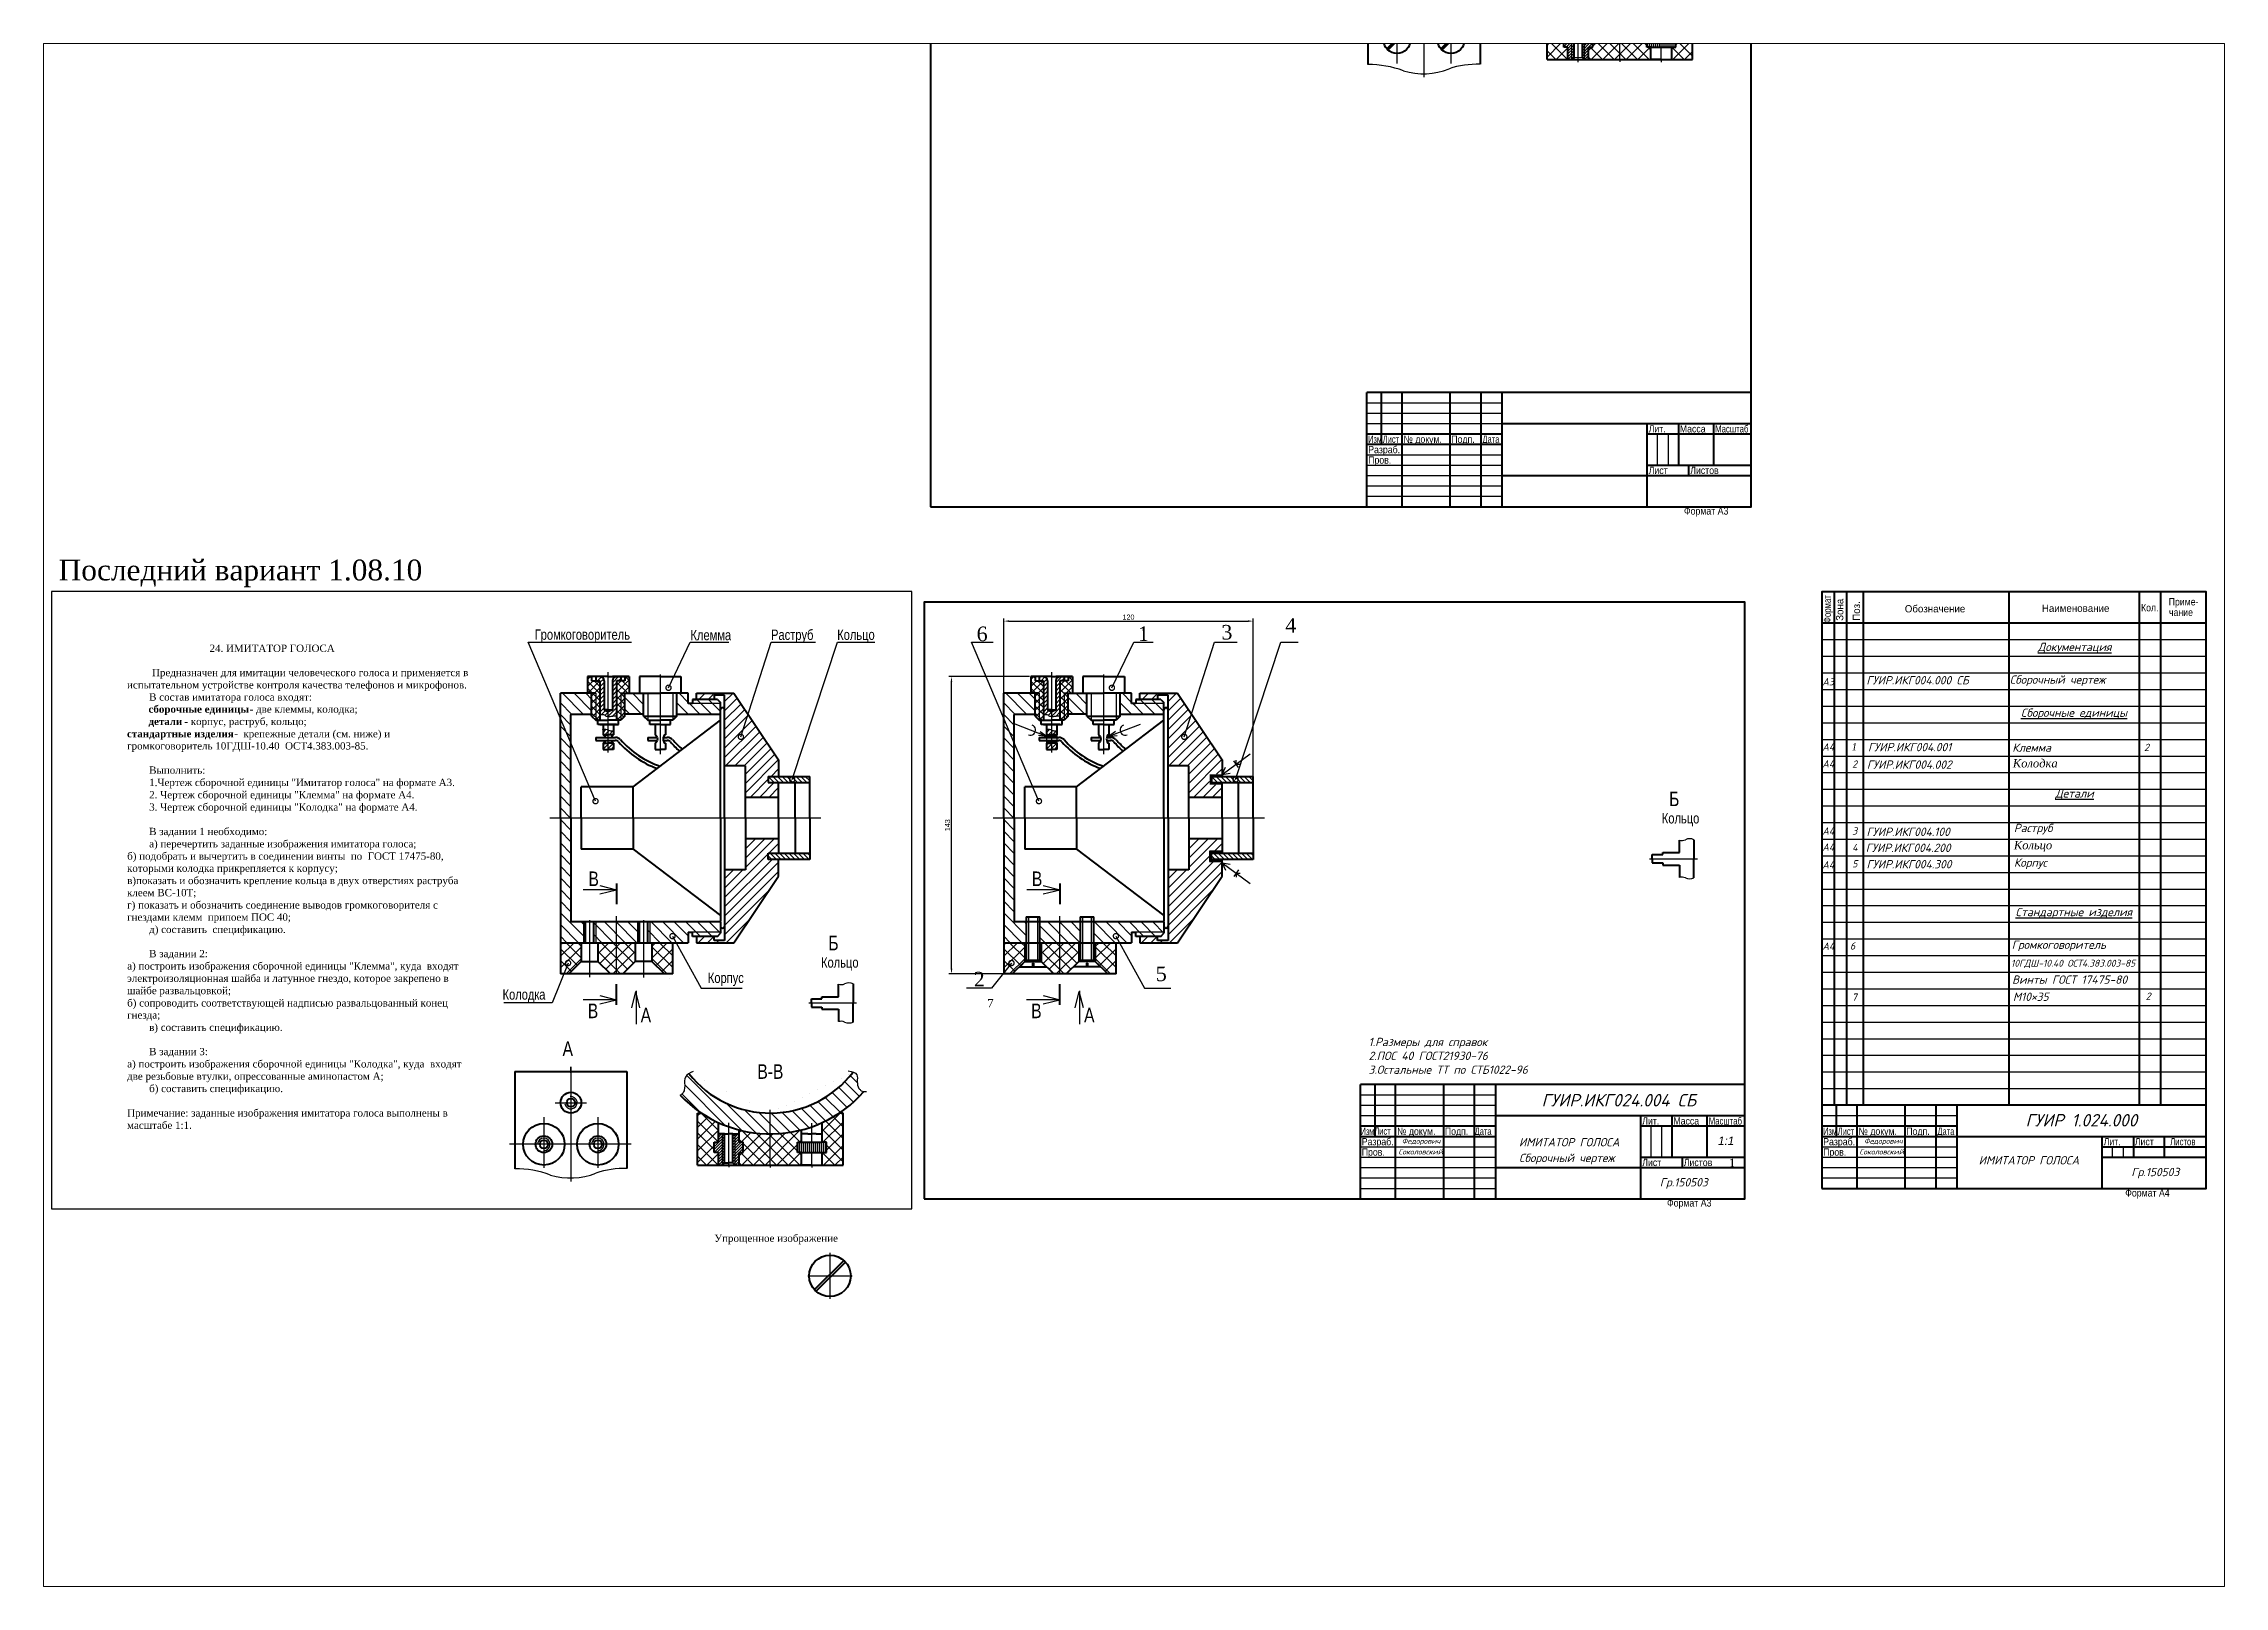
# Paper-space layout 'Лист2' of a CAD drawing. Header units: millimetres. Extents: x 30 to 267, y 21 to 189.
# The model-space entities are those that its viewports show. They can reach past a viewport. Long polylines and large blocks are cut down to what shows.
import ezdxf

# ---------------------------------------------------------------- set-up
doc = ezdxf.new("R2010")
doc.units = ezdxf.units.MM
doc.linetypes.add('CENTER2', pattern=[28.575, 19.05, -3.175, 3.175, -3.175])
doc.linetypes.add('осевая2', pattern=[28.575, 19.05, -3.175, 3.175, -3.175])
doc.layers.add('4-текст', color=7, linetype='Continuous', true_color=0x00ad00)
doc.styles.add('MtXpl_Times_New_Roma', font='timesbd.ttf')
doc.styles.add('стиль1', font='times.ttf')
doc.dimstyles.new('ISO-25', dxfattribs={"dimtxt": 2.5, "dimasz": 2.5, "dimexe": 1.25, "dimexo": 0.625, "dimtad": 1, "dimtxsty": 'Standard', "dimcen": 2.5, "dimadec": 0, "dimazin": 0, "dimtfac": 1, "dimtmove": 0, "dimatfit": 3, "dimfxl": 1, "dimarcsym": 0})
doc.dimstyles.get("Standard").update_dxf_attribs({"dimtxt": 5, "dimasz": 5, "dimexe": 2, "dimexo": 0, "dimgap": 1.5, "dimtad": 1, "dimdec": 0, "dimzin": 0, "dimtxsty": 'Standard', "dimcen": 5, "dimadec": 0, "dimazin": 0, "dimtfac": 1, "dimtdec": 0, "dimtofl": 0, "dimtmove": 0, "dimatfit": 3, "dimldrblk": 'DOTSMALL', "dimfxl": 1, "dimtolj": 1, "dimtzin": 0, "dimarcsym": 0})
pattern_1 = [(45, (205.2274, 8.4495), (-2.245064, 2.245064), [])]
pattern_2 = [(45, (418.6535, 8.4495), (-2.245064, 2.245064), [])]

psp = doc.layouts.new('Лист2')

msp = doc.modelspace()

# ---------------------------------------------------------------- texts
at = {"color": 7, "linetype": 'Continuous', "lineweight": -3}
for s, width, p in [('Изм.', 0.7, (643.771, 378.462)), ('Лист', 0.75, (650.771, 378.462)), ('№ докум.', 0.9, (660.771, 378.462)), ('Подп.', 0.9, (683.771, 378.462)), ('Дата', 0.75, (698.771, 378.462)), ('Лит.', 0.9, (778.771, 383.462)), ('Масса', 0.9, (793.771, 383.462)), ('Масштаб', 0.8, (810.771, 383.462)), ('Пров.', 0.9, (643.771, 368.462)), ('Разраб.', 0.9, (643.771, 373.462)), ('Лист', 0.9, (778.771, 363.462)), ('Листов', 0.9, (798.771, 363.462))]:
    msp.add_text(s, height=3.5, dxfattribs=dict(at, width=width)).set_placement(p)
at = {"color": 7, "linetype": 'Continuous', "lineweight": 70, "width": 0.9}
msp.add_text('Формат А3', height=3.5, dxfattribs=at).set_placement((795.763, 343.963))
at = {"color": 1, "lineweight": -3, "style": 'стиль1'}
msp.add_text('Последний вариант 1.08.10', height=10, dxfattribs=at).set_placement((13.423, 312.28))
at = {"color": 7, "linetype": 'Continuous', "width": 0.8}
msp.add_text('Формат', height=3.5, rotation=90, dxfattribs=at).set_placement((866.481, 291.804))
at = {"style": 'стиль1'}
for s, p in [('4', (603.917, 287.149)), ('6', (455.357, 283.008)), ('1', (533.037, 283.148)), ('3', (573.174, 283.823)), ('5', (541.575, 119.462)), ('2', (453.983, 116.927))]:
    msp.add_text(s, height=7, rotation=1, dxfattribs=at).set_placement(p)
at = {"color": 7, "linetype": 'Continuous'}
for s, p in [('Зона', (872.481, 292.846)), ('Поз.', (880.481, 292.846))]:
    msp.add_text(s, height=3.5, rotation=90, dxfattribs=at).set_placement(p)
for s, p in [('Обозначение', (902.065, 296.899)), ('Наименование', (968.048, 297.135))]:
    msp.add_text(s, height=3.5, dxfattribs=at).set_placement(p)
for s, width, p in [('Кол.', 0.9, (1015.772, 297.395)), ('Приме-', 0.9, (1029.081, 300.242)), ('чание', 0.9, (1029.212, 295.18)), ('Изм.', 0.7, (862.772, 45.506)), ('Разраб.', 0.9, (862.772, 40.506)), ('Лист', 0.75, (869.772, 45.506)), ('№ докум.', 0.9, (879.772, 45.506)), ('Подп.', 0.9, (902.772, 45.506)), ('Дата', 0.75, (917.772, 45.506)), ('Лит.', 0.9, (997.772, 40.506)), ('Лист', 0.9, (1012.772, 40.506)), ('Листов', 0.8, (1029.772, 40.506)), ('Пров.', 0.9, (862.772, 35.506)), ('Формат А4', 0.9, (1008.173, 15.882))]:
    msp.add_text(s, height=3.5, dxfattribs=dict(at, width=width)).set_placement(p)
at = {"color": 7, "lineweight": -3, "width": 0.8}
for s, height, p in [('Громкоговоритель', 5, (242.594, 283.732)), ('Клемма', 5, (317.593, 283.497)), ('Раструб', 5, (356.362, 283.629)), ('Кольцо', 5, (388.203, 283.664)), ('Б', 7, (788.619, 203.685)), ('Кольцо', 5, (785.119, 195.352)), ('В', 7, (268.46, 165.242)), ('В', 7, (481.886, 165.242)), ('Б', 7, (383.924, 134.324)), ('Кольцо', 5, (380.424, 125.991)), ('Колодка', 5, (227.119, 110.596)), ('Корпус', 5, (325.933, 118.584)), ('В', 7, (268.145, 101.677)), ('А', 7, (293.615, 99.688)), ('В', 7, (481.571, 101.677)), ('А', 7, (507.042, 99.688)), ('А', 7, (256.011, 83.503)), ('В-В', 7, (349.791, 72.492))]:
    msp.add_text(s, height=height, dxfattribs=at).set_placement(p)
at = {"color": 7}
for s, style, p in [('                                 24. ИМИТАТОР ГОЛОСА', 'стиль1', (42.471, 277.877)), ('испытательном устройстве контроля качества телефонов и микрофонов.', 'стиль1', (46.355, 260.289)), ('Предназначен для имитации человеческого голоса и применяется в', 'стиль1', (58.378, 266.211)), ('сборочные единицы', 'MtXpl_Times_New_Roma', (56.683, 248.615)), ('           В состав имитатора голоса входят:', 'стиль1', (42.471, 254.456)), ('детали', 'MtXpl_Times_New_Roma', (56.683, 242.693)), (' - корпус, раструб, кольцо;', 'стиль1', (72.625, 242.693)), (' - две клеммы, колодка;', 'стиль1', (104.072, 248.615)), ('громкоговоритель 10ГДШ-10.40  ОСТ4.383.003-85.', 'стиль1', (46.393, 230.938)), ('стандартные изделия ', 'MtXpl_Times_New_Roma', (46.347, 236.772)), ('-  крепежные детали (см. ниже) и', 'стиль1', (97.99, 236.772)), ('           Выполнить:', 'стиль1', (42.471, 219.272)), ('           2. Чертеж сборочной единицы "Клемма" на формате А4.', 'стиль1', (42.471, 207.428)), ('           1.Чертеж сборочной единицы "Имитатор голоса" на формате А3.', 'стиль1', (42.471, 213.35)), ('           3. Чертеж сборочной единицы "Колодка" на формате А4.', 'стиль1', (42.471, 201.507)), ('           В задании 1 необходимо:', 'стиль1', (42.471, 189.752)), ('   б) подобрать и вычертить в соединении винты  по  ГОСТ 17475-80,', 'стиль1', (42.471, 177.908)), ('           а) перечертить заданные изображения имитатора голоса;', 'стиль1', (42.471, 183.83)), ('которыми колодка прикрепляется к корпусу;', 'стиль1', (46.355, 172.075)), ('   в)показать и обозначить крепление кольца в двух отверстиях раструба', 'стиль1', (42.471, 166.153)), ('клеем ВС-10Т;', 'стиль1', (46.355, 160.32)), ('   г) показать и обозначить соединение выводов громкоговорителя с', 'стиль1', (42.471, 154.398)), ('гнездами клемм  припоем ПОС 40;', 'стиль1', (46.393, 148.565)), ('           д) составить  спецификацию.', 'стиль1', (42.471, 142.643)), ('   а) построить изображения сборочной единицы "Клемма", куда  входят', 'стиль1', (42.471, 125.055)), ('           В задании 2:', 'стиль1', (42.471, 130.977)), ('шайбе развальцовкой;', 'стиль1', (46.355, 113.212)), ('электроизоляционная шайба и латунное гнездо, которое закрепено в', 'стиль1', (46.403, 119.133)), ('   б) сопроводить соответствующей надписью развальцованный конец', 'стиль1', (42.471, 107.29)), ('гнезда;', 'стиль1', (46.393, 101.457)), ('           в) составить спецификацию.', 'стиль1', (42.471, 95.535)), ('           В задании 3:', 'стиль1', (42.471, 83.868)), ('две резьбовые втулки, опрессованные аминопастом А;', 'стиль1', (46.405, 72.025)), ('   а) построить изображения сборочной единицы "Колодка", куда  входят', 'стиль1', (42.471, 77.947)), ('           б) составить спецификацию.', 'стиль1', (42.471, 66.103)), ('   Примечание: заданные изображения имитатора голоса выполнены в', 'стиль1', (42.471, 54.348)), ('масштабе 1:1.', 'стиль1', (46.355, 48.427))]:
    msp.add_text(s, height=3.5, dxfattribs=dict(at, style=style)).set_placement(p)
at = {"style": 'стиль1'}
for s, height, p in [('7', 4, (460.435, 106.83)), ('Упрощенное изображение', 3.5, (329.048, -5.919))]:
    msp.add_text(s, height=height, dxfattribs=at).set_placement(p)
at = {"lineweight": -3, "width": 0.9}
msp.add_text('Формат А3', height=3.5, dxfattribs=at).set_placement((787.603, 11.05))
at = {"style": 'стиль1'}
for s, width, gutter_width, heights, insert, char_height, attachment_point in [('\\pxqc;{\\fISOCPEUR|b0|i1|c204|p34;\\LДокументация}', 63, 20, [0], (952.328, 282.274), 4, 1), ('{\\fISOCPEUR|b0|i1|c204|p34;ГУИР.ИКГ004.000 СБ}', 70, 20, [6.713], (883.564, 266.266), 4, 1), ('\\pxqj;{\\fISOCPEUR|b0|i1|c204|p34;Сборочный чертеж}', 63, 20, [0], (952.583, 266.568), 4, 1), ('\\pxqc;{\\fISOCPEUR|b0|i1|c204|p34;\\LСборочные единицы}', 63, 20, [0], (952.034, 250.636), 4, 1), ('{\\fTimes New Roman|b0|i1|c204|p18;1}', 6, 20, [0], (876.465, 233.964), 3.5, 1), ('{\\fISOCPEUR|b0|i1|c204|p34;ГУИР.ИКГ004.001}', 70, 20, [0], (884.367, 234.084), 4, 1), ('{\\fISOCPEUR|b0|i1|c204|p34;Клемма}', 63, 20, [0], (953.814, 233.845), 4, 1), ('{\\fISOCPEUR|b0|i1|c204|p34;2}', 6, 20, [0], (1017.255, 233.708), 3.5, 1), ('{\\fISOCPEUR|b0|i1|c204|p34;2}', 6, 20, [0], (876.727, 225.676), 3.5, 1), ('{\\fISOCPEUR|b0|i1|c204|p34;ГУИР.ИКГ004.002 }', 70, 20, [0], (883.816, 225.676), 4, 1), ('{\\fTimes New Roman|b0|i1|c204|p18;Колодка}', 63, 20, [0], (954.064, 226.309), 4, 1), ('\\pxqc;{\\fISOCPEUR|b0|i1|c204|p34;\\LДетали}', 63, 20, [0], (952.256, 211.804), 4, 1), ('{\\fISOCPEUR|b0|i1|c204|p34;3}', 6, 20, [0], (876.727, 193.492), 3.5, 1), ('{\\fISOCPEUR|b0|i1|c204|p34;ГУИР.ИКГ004.100 }', 70, 20, [0], (883.633, 193.344), 4, 1), ('{\\fISOCPEUR|b0|i1|c204|p34;Раструб}', 63, 20, [0], (954.566, 195.197), 4, 1), ('{\\fISOCPEUR|b0|i1|c204|p34;4}', 6, 20, [0], (876.727, 185.516), 3.5, 1), ('{\\fISOCPEUR|b0|i1|c204|p34;ГУИР.ИКГ004.200 }', 70, 20, [0], (883.265, 185.636), 4, 1), ('{\\fTimes New Roman|b0|i1|c204|p18;Кольцо}', 63, 20, [0], (954.566, 186.93), 4, 1), ('{\\fISOCPEUR|b0|i1|c204|p34;Корпус}', 63, 35, [0], (954.6, 178.535), 4, 1), ('{\\fISOCPEUR|b0|i1|c204|p34;5}', 6, 20, [0], (876.727, 177.696), 3.5, 1), ('{\\fISOCPEUR|b0|i1|c204|p34;ГУИР.ИКГ004.300 }', 70, 20, [0], (883.633, 177.745), 4, 1), ('\\pxqc;{\\fISOCPEUR|b0|i1|c204|p34;\\LСтандартные изделия}', 63, 20, [0], (951.94, 154.739), 4, 1), ('{\\fISOCPEUR|b0|i1|c204|p34;6}', 6, 20, [0], (875.656, 138.18), 3.5, 1), ('{\\fISOCPEUR|b0|i1|c204|p34;Громкоговоритель}', 63, 35, [0], (953.529, 139.019), 4, 1), ('{\\fISOCPEUR|b0|i1|c204|p34;10ГДШ-10.40 ОСТ4.383.003-85}', 63, 35, [0], (953.151, 129.773), 3.3, 1), ('{\\fISOCPEUR|b0|i1|c204|p34;Винты ГОСТ 17475-80}', 63, 35, [0], (953.712, 122.22), 4, 1), ('{\\fISOCPEUR|b0|i1|c204|p34;7}', 6, 20, [0], (876.53, 113.549), 3.5, 1), ('{\\fISOCPEUR|b0|i1|c204|p34;М10×35}', 63, 20, [0], (954.116, 113.98), 4, 1), ('{\\fISOCPEUR|b0|i1|c204|p34;2}', 6, 20, [0], (1017.998, 113.98), 3.5, 1), ('\\pxi-3,l4,t4;{\\fISOCPEUR|b0|i1|c204|p34;1.Размеры для справок\\P2.ПОС 40 ГОСТ21930-76\\P3.Остальные ТТ по СТБ1022-96}', 185, 35, [0], (639.931, 92.229), 4, 1), ('{\\fISOCPEUR|b1|i1|c204|p34;ГУИР.ИКГ024.004 СБ}', 119.72285, 20, [14.247], (764.409, 65.208), 6, 2), ('{\\fISOCPEUR|b1|i1|c204|p34;ГУИР 1.024.000 }', 119.72285, 20, [14.247], (987.047, 55.566), 6, 2), ('{\\fISOCPEUR|b1|i1|c204|p34;ИМИТАТОР ГОЛОСА}', 70, 20, [0], (740.511, 44.006), 4, 2), ('{\\fArial|b0|i1|c204|p34;1:1}', 18, 20, [7.968], (812.203, 44.714), 4, 1), ('{\\fISOCPEUR|b0|i1|c204|p34;Соколовский}', 23, 20, [0], (658.344, 38.643), 2.5, 1), ('\\pxqc;{\\fISOCPEUR|b0|i1|c204|p34;Сборочный чертеж}', 57.34694, 20, [8.901], (710.668, 36.44), 4, 1), ('1', 6.30763, 20, [0], (817.459, 34.13), 4, 1), ('{\\fISOCPEUR|b0|i1|c204|p34;Соколовский}', 23, 20, [0], (880.237, 38.631), 2.5, 1), ('{\\fISOCPEUR|b1|i1|c204|p34;ИМИТАТОР ГОЛОСА}', 70, 20, [0], (961.792, 35.301), 4, 2), ('{\\fISOCPEUR|b0|i1|c204|p34;Гр.150503}', 50, 20, [27.215], (784.12, 24.733), 4, 1), ('{\\fISOCPEUR|b0|i1|c204|p34;Гр.150503}', 50, 20, [27.215], (1011.093, 29.663), 4, 1)]:
    msp.add_mtext_dynamic_manual_height_columns(s, width=width, gutter_width=gutter_width, heights=heights, dxfattribs=dict(at, insert=insert, char_height=char_height, attachment_point=attachment_point))
at = {"char_height": 3.5, "width": 6.40144, "attachment_point": 1, "style": 'стиль1'}
for s, insert in [('{\\fISOCPEUR|b0|i1|c204|p34;А3}', (862.366, 265.293)), ('{\\fISOCPEUR|b0|i1|c204|p34;А4}', (862.366, 233.895)), ('{\\fISOCPEUR|b0|i1|c204|p34;А4}', (862.366, 225.776)), ('{\\fISOCPEUR|b0|i1|c204|p34;А4}', (862.366, 193.447)), ('{\\fISOCPEUR|b0|i1|c204|p34;А4}', (862.366, 185.69)), ('{\\fISOCPEUR|b0|i1|c204|p34;А4}', (862.366, 177.194)), ('{\\fISOCPEUR|b0|i1|c204|p34;А4}', (862.428, 138.099))]:
    msp.add_mtext(s, dxfattribs=dict(at, insert=insert))
at = {"char_height": 2.5, "attachment_point": 1}
for insert in [(659.956, 43.788), (882.453, 43.808)]:
    msp.add_mtext_dynamic_manual_height_columns('{\\fISOCPEUR|b0|i1|c204|p34;Федорович}', width=19.9584, gutter_width=20, heights=[0], dxfattribs=dict(at, insert=insert))
at = {"layer": '4-текст', "lineweight": -3}
for s, width, p in [('Лит.', 0.9, (775.671, 50.506)), ('Масса', 0.9, (790.671, 50.506)), ('Масштаб', 0.8, (807.671, 50.506)), ('Изм.', 0.7, (640.109, 45.464)), ('Разраб.', 0.9, (640.671, 40.506)), ('Лист', 0.75, (646.715, 45.583)), ('№ докум.', 0.9, (657.671, 45.506)), ('Подп.', 0.9, (680.671, 45.506)), ('Дата', 0.75, (695, 45.506)), ('Пров.', 0.9, (640.671, 35.506)), ('Лист', 0.9, (775.671, 30.506)), ('Листов', 0.9, (795.671, 30.506))]:
    msp.add_text(s, height=3.5, dxfattribs=dict(at, width=width)).set_placement(p)

# ---------------------------------------------------------------- blocks, each defined once
blk = doc.blocks.new('_DotSmall')
at = {"color": 0, "linetype": 'ByBlock', "const_width": 0.5}
blk.add_lwpolyline([(-0.0625, 0, 1), (0.0625, 0, 1)], format="xyb", close=True, dxfattribs=at)
blk = doc.blocks.new('_Open30')
at = {"color": 0, "linetype": 'ByBlock', "lineweight": -2}
for p, q in [((-1, 0.27), (0, 0)), ((0, 0), (-1, -0.27)), ((0, 0), (-1, 0))]:
    blk.add_line(p, q, dxfattribs=at)
blk = doc.blocks.new('*D10')
at = {"color": 0, "lineweight": -2, "transparency": 16777216}
for p, q in [((468.4, 198.6), (468.4, 294)), ((588.4, 198.6), (588.4, 294)), ((470.9, 292.7), (585.9, 292.7))]:
    blk.add_line(p, q, dxfattribs=at)
at = {"color": 0, "transparency": 16777216}
for points in [[(470.9, 293.1), (470.9, 292.3), (468.4, 292.7)], [(585.9, 293.1), (585.9, 292.3), (588.4, 292.7)]]:
    blk.add_solid(points, dxfattribs=at)
at = {"layer": 'Defpoints', "color": 0, "transparency": 16777216}
for p in [(588.4, 292.7), (468.4, 198), (588.4, 198)]:
    blk.add_point(p, dxfattribs=at)
at = {"color": 0, "transparency": 16777216, "insert": (528.4, 294.6), "char_height": 2.5, "attachment_point": 5}
blk.add_mtext('120', dxfattribs=at)
blk = doc.blocks.new('*D11')
at = {"color": 0, "lineweight": -2, "transparency": 16777216}
for p, q in [((480.8, 266), (442, 266)), ((443.2, 125.5), (443.2, 263.5)), ((467.8, 123), (442, 123))]:
    blk.add_line(p, q, dxfattribs=at)
at = {"color": 0, "transparency": 16777216}
for points in [[(442.8, 263.5), (443.6, 263.5), (443.2, 266)], [(442.8, 125.5), (443.6, 125.5), (443.2, 123)]]:
    blk.add_solid(points, dxfattribs=at)
at = {"layer": 'Defpoints', "color": 0, "transparency": 16777216}
for p in [(443.2, 266), (481.4, 266), (468.4, 123)]:
    blk.add_point(p, dxfattribs=at)
at = {"color": 0, "transparency": 16777216, "insert": (441.3, 194.5), "char_height": 2.5, "attachment_point": 5, "rotation": 90}
blk.add_mtext('143', dxfattribs=at)
blk = doc.blocks.new('128')
h = blk.add_hatch(color=256)
h.paths.add_polyline_path([(7.5, 6.6, 0.030592), (6.7, 7.4), (0, 0.9), (0, 0), (0.9, 0)])
h.paths.add_polyline_path([(0, -0.9), (0, 0), (-0.9, 0), (-7.5, -6.6, 0.030592), (-6.7, -7.4)])
h.paths.add_polyline_path([(0, 0.9), (-0.9, 0), (0, 0)])
h.paths.add_polyline_path([(0.9, 0), (0, 0), (0, -0.9)])
at = {"linetype": 'CENTER2', "lineweight": -3, "ltscale": 0.35}
for p, q in [((0, 11.1), (0, -11.1)), ((-10.7, 0), (10.7, 0))]:
    blk.add_line(p, q, dxfattribs=at)
at = {"lineweight": 60}
for p, q in [((-7.5, -6.6), (6.7, 7.4)), ((-6.7, -7.4), (7.5, 6.6))]:
    blk.add_line(p, q, dxfattribs=at)
at = {"color": 7, "lineweight": 60}
blk.add_circle((0, 0), 9.98, dxfattribs=at)

# ---------------------------------------------------------------- dimensions: what is measured, and where the dimension line sits
dim = msp.add_linear_dim(base=(588.426, 292.704), p1=(468.426, 198), p2=(588.426, 198), dimstyle='ISO-25')
dim.commit()
dim.dimension.update_dxf_attribs({"geometry": '*D10', "text_midpoint": (528.426, 294.579)})
dim = msp.add_linear_dim(base=(443.201, 266), p1=(468.426, 123), p2=(481.426, 266), angle=90, dimstyle='ISO-25')
dim.commit()
dim.dimension.update_dxf_attribs({"geometry": '*D11', "text_midpoint": (441.326, 194.5)})

# ---------------------------------------------------------------- hatches: boundary and pattern name
at = {"lineweight": -3}
h = msp.add_hatch(dxfattribs=at)
h.set_pattern_fill('ANSI37', scale=1.25, style=0)
h.set_pattern_definition([(45, (419.883, 540.3347), (-2.80633, 2.80633), []), (135, (419.883, 540.3347), (-2.80633, -2.80633), [])])
h.paths.add_polyline_path([(764.874, 577.857, -0.06667203), (749.874, 579.866), (749.874, 577.857), (749.874, 573.857), (751.874, 573.857), (751.874, 568.857), (749.874, 568.857), (749.874, 562.857), (764.874, 562.857)])
h.paths.add_polyline_path([(764.874, 562.857), (779.874, 562.857), (779.874, 568.857), (777.874, 568.857), (777.874, 573.857), (779.874, 573.857), (779.874, 577.857), (779.874, 579.866, -0.06667203), (764.874, 577.857)])
h.paths.add_polyline_path([(791.874, 568.857), (789.874, 568.857), (789.874, 562.857), (799.874, 562.857), (799.874, 587.857), (797.123, 587.857, -0.03685003), (789.874, 583.632), (789.874, 581.023), (789.874, 577.857), (789.874, 573.857), (791.874, 573.857)])
edge = h.paths.add_edge_path()
edge.add_arc((764.874, 637.857), 60, 236.44269, 245.375682)
edge.add_line((739.874, 583.314), (739.874, 573.857))
edge.add_line((739.874, 573.857), (737.874, 573.857))
edge.add_line((737.874, 573.857), (737.874, 568.857))
edge.add_line((737.874, 568.857), (739.874, 568.857))
edge.add_line((739.874, 568.857), (739.874, 562.857))
edge.add_line((739.874, 562.857), (729.874, 562.857))
edge.add_line((729.874, 562.857), (729.874, 587.857))
edge.add_line((729.874, 587.857), (731.708, 587.857))
h = msp.add_hatch(dxfattribs=at)
h.set_pattern_fill('ANSI31', scale=0.3, style=0)
h.set_pattern_definition([(45, (602.1235, 520.763), (-0.673519, 0.673519), [])])
h.paths.add_polyline_path([(747.874, 562.857), (749.874, 562.857), (749.874, 568.857), (751.874, 568.857), (751.874, 573.857), (749.874, 573.857), (749.874, 577.857), (747.874, 577.857)])
h.paths.add_polyline_path([(746.874, 563.857), (747.874, 562.857), (747.874, 563.857), (747.874, 565.857), (747.874, 577.857), (746.874, 577.857)])
h.paths.add_polyline_path([(741.874, 562.857), (742.874, 563.857), (742.874, 577.857), (741.874, 577.857)])
h.paths.add_polyline_path([(741.874, 577.857), (739.874, 577.857), (739.874, 573.857), (737.874, 573.857), (737.874, 568.857), (739.874, 568.857), (739.874, 562.857), (741.874, 562.857), (741.874, 563.857), (741.874, 565.857)])
h = msp.add_hatch(color=256)
h.paths.add_polyline_path([(662.509, 576.525, 0.03059151), (661.952, 577.09), (657.621, 572.818), (657.621, 572.261), (658.186, 572.261)])
h.paths.add_polyline_path([(657.621, 571.704), (657.621, 572.261), (657.056, 572.261), (652.733, 567.997, 0.03059151), (653.29, 567.433)])
h.paths.add_polyline_path([(657.621, 572.818), (657.056, 572.261), (657.621, 572.261)])
h.paths.add_polyline_path([(658.186, 572.261), (657.621, 572.261), (657.621, 571.704)])
h = msp.add_hatch(color=256)
h.paths.add_polyline_path([(688.509, 576.525, 0.03059151), (687.952, 577.09), (683.621, 572.818), (683.621, 572.261), (684.186, 572.261)])
h.paths.add_polyline_path([(683.621, 571.704), (683.621, 572.261), (683.056, 572.261), (678.733, 567.997, 0.03059151), (679.29, 567.433)])
h.paths.add_polyline_path([(683.621, 572.818), (683.056, 572.261), (683.621, 572.261)])
h.paths.add_polyline_path([(684.186, 572.261), (683.621, 572.261), (683.621, 571.704)])
h = msp.add_hatch(dxfattribs=at)
h.set_pattern_fill('ANSI31', scale=0.3, angle=45, style=0)
h.set_pattern_definition([(90, (601.9915, 520.763), (-0.9525, 2e-16), [])])
h.paths.add_polyline_path([(784.742, 568.857), (784.742, 573.857), (779.742, 573.857), (777.742, 573.857), (777.742, 568.857), (779.742, 568.857)])
h.paths.add_polyline_path([(784.742, 568.857), (789.742, 568.857), (791.742, 568.857), (791.742, 573.857), (789.742, 573.857), (784.742, 573.857)])
h = msp.add_hatch(dxfattribs=at)
h.set_pattern_fill('ANSI37', scale=0.75, style=0)
h.set_pattern_definition([(45, (10, 10), (-1.683798, 1.683798), []), (135, (10, 10), (-1.683798, -1.683798), [])])
h.paths.add_polyline_path([(274, 264), (270, 264), (270, 266), (268, 266), (268, 258), (272, 258), (272, 245), (274, 245), (274, 250.019)])
h.paths.add_polyline_path([(288, 266), (286, 266), (286, 264), (282, 264), (282, 250.019), (282, 245), (284, 245), (284, 258), (288, 258)])
h.paths.add_polyline_path([(286, 258), (284, 258), (284, 245), (286, 247)], flags=16)
h.paths.add_polyline_path([(272, 258), (270, 258), (270, 247), (272, 245)])
h = msp.add_hatch(dxfattribs=at)
h.set_pattern_fill('ANSI31', scale=0.45, style=0)
h.set_pattern_definition([(45, (205.2274, 8.4495), (-1.010279, 1.010279), [])])
h.paths.add_polyline_path([(282, 264), (284, 264), (284, 266), (282, 266, 0.41421356), (280, 264), (280, 250), (278, 249), (278, 246.904, 0.14109854), (281.111, 247.31, -0.11414408), (282, 247.408), (282, 250.019)])
h.paths.add_polyline_path([(276, 264, 0.41421356), (274, 266), (272, 266), (272, 264), (274, 264), (274, 250.019), (274, 247.709, -0.13138332), (276.921, 247.179, 0.04923477), (278, 246.904), (278, 249), (276, 250)])
h = msp.add_hatch(dxfattribs=at)
h.set_pattern_fill('ANSI37', scale=0.75, style=0)
h.set_pattern_definition([(45, (223.426, 10), (-1.683798, 1.683798), []), (135, (223.426, 10), (-1.683798, -1.683798), [])])
h.paths.add_polyline_path([(487.426, 264), (483.426, 264), (483.426, 266), (481.426, 266), (481.426, 258), (485.426, 258), (485.426, 245), (487.426, 245), (487.426, 250.019)])
h.paths.add_polyline_path([(501.426, 266), (499.426, 266), (499.426, 264), (495.426, 264), (495.426, 250.019), (495.426, 245), (497.426, 245), (497.426, 258), (501.426, 258)])
h.paths.add_polyline_path([(499.426, 258), (497.426, 258), (497.426, 245), (499.426, 247)], flags=16)
h.paths.add_polyline_path([(485.426, 258), (483.426, 258), (483.426, 247), (485.426, 245)])
h = msp.add_hatch(dxfattribs=at)
h.set_pattern_fill('ANSI31', scale=0.45, style=0)
h.set_pattern_definition([(45, (418.6535, 8.4495), (-1.010279, 1.010279), [])])
h.paths.add_polyline_path([(495.426, 264), (497.426, 264), (497.426, 266), (495.426, 266, 0.41421356), (493.426, 264), (493.426, 250), (491.426, 249), (491.426, 246.904, 0.14109854), (494.537, 247.31, -0.11414408), (495.426, 247.408), (495.426, 250.019)])
h.paths.add_polyline_path([(489.426, 264, 0.41421356), (487.426, 266), (485.426, 266), (485.426, 264), (487.426, 264), (487.426, 250.019), (487.426, 247.709, -0.13138332), (490.347, 247.179, 0.04923477), (491.426, 246.904), (491.426, 249), (489.426, 250)])
h = msp.add_hatch(dxfattribs=at)
h.set_pattern_fill('ANSI31', scale=1.25, angle=90, style=0)
h.set_pattern_definition([(135, (10, 10), (-2.80633, -2.80633), [])])
h.paths.add_polyline_path([(266, 148), (260, 148), (260, 148.459), (260, 198), (255, 198), (255, 138), (266, 138)])
h.paths.add_polyline_path([(282, 148), (272, 148), (272, 138), (282, 138)])
h.paths.add_polyline_path([(292, 148), (282, 148), (282, 138), (292, 138)])
h.paths.add_polyline_path([(332, 143.451), (332, 145), (332, 148), (298, 148), (298, 138), (316.5, 138), (316.5, 143), (318.5, 143), (332, 143)])
h.paths.add_polyline_path([(332, 142.5), (332, 143), (318.5, 143), (318.5, 141), (330.5, 141)], flags=17)
h.paths.add_polyline_path([(270, 258), (255, 258), (255, 198), (260, 198), (260, 247.541), (260, 248), (270, 248)])
h.paths.add_polyline_path([(295, 258), (286, 258), (286, 248), (295, 248)])
h.paths.add_polyline_path([(332, 251), (332, 253), (318.5, 253), (316.5, 253), (316.5, 258), (311, 258), (311, 248), (332, 248)])
h.paths.add_polyline_path([(330.5, 255), (318.5, 255), (318.5, 253), (332, 253), (332, 253.5)], flags=17)
h.paths.add_polyline_path([(293, 148), (292, 148), (292, 138), (293, 138)])
h.paths.add_polyline_path([(298, 148), (297, 148), (297, 138), (298, 138)])
h.paths.add_polyline_path([(272, 148), (271, 148), (271, 138), (272, 138)])
h.paths.add_polyline_path([(267, 148), (266, 148), (266, 138), (267, 138)])
h = msp.add_hatch(dxfattribs=at)
h.set_pattern_fill('ANSI31', style=0)
h.set_pattern_definition(pattern_1)
h.paths.add_polyline_path([(338.5, 258), (320.5, 258), (320.5, 255), (329, 255), (329, 257), (334, 257), (334, 251), (334, 250.805), (334, 223), (344, 223), (344, 208), (360, 208), (360, 215), (355, 215), (355, 218), (360, 218), (360, 226)])
h = msp.add_hatch(dxfattribs=at)
h.set_pattern_fill('ANSI31', scale=1.25, angle=90, style=0)
h.set_pattern_definition([(135, (223.426, 10), (-2.80633, -2.80633), [])])
h.paths.add_polyline_path([(545.426, 142.5), (545.426, 143), (531.926, 143), (531.926, 141), (543.926, 141)], flags=17)
h.paths.add_polyline_path([(483.426, 258), (468.426, 258), (468.426, 198), (473.426, 198), (473.426, 247.541), (473.426, 248), (483.426, 248)])
h.paths.add_polyline_path([(508.426, 258), (499.426, 258), (499.426, 248), (508.426, 248)])
h.paths.add_polyline_path([(545.426, 251), (545.426, 253), (531.926, 253), (529.926, 253), (529.926, 258), (524.426, 258), (524.426, 248), (545.426, 248)])
h.paths.add_polyline_path([(543.926, 255), (531.926, 255), (531.926, 253), (545.426, 253), (545.426, 253.5)], flags=17)
h.paths.add_polyline_path([(511.746, 148), (511.746, 138), (529.926, 138), (529.926, 143), (531.926, 143), (545.426, 143), (545.426, 143.451), (545.426, 145), (545.426, 148)])
h.paths.add_polyline_path([(505.156, 138), (505.156, 148), (495.426, 148), (495.426, 138)])
h.paths.add_polyline_path([(479.191, 138), (479.191, 148), (473.426, 148), (473.426, 148.459), (473.426, 198), (468.426, 198), (468.426, 138)])
h.paths.add_polyline_path([(485.781, 148), (485.781, 138), (495.426, 138), (495.426, 148)])
h = msp.add_hatch(dxfattribs=at)
h.set_pattern_fill('ANSI31', style=0)
h.set_pattern_definition(pattern_2)
h.paths.add_polyline_path([(573.426, 214), (567.426, 214), (567.426, 219), (573.426, 219), (573.426, 226), (551.926, 258), (533.926, 258), (533.926, 255), (542.426, 255), (542.426, 257), (547.426, 257), (547.426, 251), (547.426, 250.805), (547.426, 223), (557.426, 223), (557.426, 208), (573.426, 208)])
h = msp.add_hatch(dxfattribs=at)
h.set_pattern_fill('ANSI31', scale=0.45, style=0)
h.set_pattern_definition([(45, (10, 10), (-1.010279, 1.010279), [])])
edge = h.paths.add_edge_path()
edge.add_spline(control_points=[(280.5, 239.842), (280.289, 239.856), (279.925, 239.88), (279.345, 239.917), (278.701, 240.007), (278.252, 240.197), (278, 240.306)], knot_values=[2.79971761, 2.79971761, 2.79971761, 2.79971761, 3.43415295, 3.89461784, 4.54601839, 5.36615453, 5.36615453, 5.36615453, 5.36615453], degree=3, periodic=0)
edge.add_line((278, 240.306), (278, 238))
edge.add_line((278, 238), (280.5, 238))
edge.add_line((280.5, 238), (280.5, 239.842))
edge = h.paths.add_edge_path()
edge.add_spline(control_points=[(278, 240.306), (277.846, 240.373), (277.262, 240.63), (276.394, 240.851), (275.72, 240.694), (275.5, 240.633)], knot_values=[0.22664941, 0.22664941, 0.22664941, 0.22664941, 0.72904389, 2.12061358, 2.79971761, 2.79971761, 2.79971761, 2.79971761], degree=3, periodic=0)
edge.add_line((275.5, 240.633), (275.5, 238))
edge.add_line((275.5, 238), (278, 238))
edge.add_line((278, 238), (278, 240.306))
h.paths.add_polyline_path([(278, 234), (275.5, 234), (275.5, 231), (278, 231)])
h.paths.add_polyline_path([(280.496, 234), (278, 234), (278, 231), (280.5, 231)])
h = msp.add_hatch(dxfattribs=at)
h.set_pattern_fill('ANSI31', scale=0.45, style=0)
h.set_pattern_definition([(45, (223.4261, 10), (-1.010279, 1.010279), [])])
edge = h.paths.add_edge_path()
edge.add_spline(control_points=[(493.926, 239.842), (493.715, 239.856), (493.351, 239.88), (492.771, 239.917), (492.127, 240.007), (491.678, 240.197), (491.426, 240.306)], knot_values=[2.79971761, 2.79971761, 2.79971761, 2.79971761, 3.43415295, 3.89461784, 4.54601839, 5.36615453, 5.36615453, 5.36615453, 5.36615453], degree=3, periodic=0)
edge.add_line((491.426, 240.306), (491.426, 238))
edge.add_line((491.426, 238), (493.926, 238))
edge.add_line((493.926, 238), (493.926, 239.842))
edge = h.paths.add_edge_path()
edge.add_spline(control_points=[(491.426, 240.306), (491.272, 240.373), (490.688, 240.63), (489.82, 240.851), (489.146, 240.694), (488.926, 240.633)], knot_values=[0.22664941, 0.22664941, 0.22664941, 0.22664941, 0.72904389, 2.12061358, 2.79971761, 2.79971761, 2.79971761, 2.79971761], degree=3, periodic=0)
edge.add_line((488.926, 240.633), (488.926, 238))
edge.add_line((488.926, 238), (491.426, 238))
edge.add_line((491.426, 238), (491.426, 240.306))
h.paths.add_polyline_path([(491.426, 234), (488.926, 234), (488.926, 231), (491.426, 231)])
h.paths.add_polyline_path([(493.922, 234), (491.426, 234), (491.426, 231), (493.926, 231)])
h = msp.add_hatch(color=256)
h.dxf.hatch_style = 1
edge = h.paths.add_edge_path()
edge.add_line((491.426, 238), (488.926, 238))
edge.add_ellipse((488.926, 236), major_axis=(-0.074, 2.002), ratio=0.55782224, start_angle=290.824701, end_angle=356.226265, ccw=False)
edge.add_line((489.944, 236.75), (491.426, 236.75))
edge.add_line((491.426, 236.75), (491.426, 238))
edge = h.paths.add_edge_path(flags=16)
edge.add_ellipse((488.926, 236), major_axis=(-0.074, 2.002), ratio=0.55782224, start_angle=290.824701, end_angle=356.226265)
edge.add_line((488.926, 238), (488.926, 237.401))
edge.add_line((488.926, 237.401), (489.242, 237.17))
edge.add_line((489.242, 237.17), (488.926, 237.204))
edge.add_line((488.926, 237.204), (488.926, 236.75))
edge.add_line((488.926, 236.75), (489.944, 236.75))
edge = h.paths.add_edge_path()
edge.add_ellipse((493.926, 236), major_axis=(0.074, 2.002), ratio=0.55782224, start_angle=3.773735, end_angle=69.175299, ccw=False)
edge.add_line((493.926, 238), (491.426, 238))
edge.add_line((491.426, 238), (491.426, 236.75))
edge.add_line((491.426, 236.75), (492.909, 236.75))
edge = h.paths.add_edge_path()
edge.add_ellipse((493.926, 236), major_axis=(0.074, 2.002), ratio=0.55782224, start_angle=3.773735, end_angle=69.175299)
edge.add_line((492.909, 236.75), (493.926, 236.75))
edge.add_line((493.926, 236.75), (493.926, 238))
edge = h.paths.add_edge_path()
edge.add_line((493.926, 235.25), (492.909, 235.25))
edge.add_ellipse((493.926, 236), major_axis=(-0.074, 2.002), ratio=0.55782257, start_angle=110.824675, end_angle=176.002353)
edge.add_ellipse((493.926, 236), major_axis=(-0.074, 2.002), ratio=0.55782257, start_angle=176.002353, end_angle=176.226191)
edge.add_line((493.926, 234), (493.926, 235.25))
h.paths.add_polyline_path([(493.926, 235.25), (492.909, 235.25), (491.426, 235.25), (491.426, 234), (493.926, 234)])
edge = h.paths.add_edge_path()
edge.add_line((491.426, 235.25), (489.944, 235.25))
edge.add_ellipse((488.926, 236), major_axis=(0.074, 2.002), ratio=0.55782257, start_angle=183.773809, end_angle=249.175325, ccw=False)
edge.add_line((488.926, 234), (491.426, 234))
edge.add_line((491.426, 234), (491.426, 235.25))
edge = h.paths.add_edge_path()
edge.add_ellipse((488.926, 236), major_axis=(0.074, 2.002), ratio=0.55782257, start_angle=183.773809, end_angle=249.175325)
edge.add_line((489.944, 235.25), (488.926, 235.25))
edge.add_line((488.926, 235.25), (488.926, 234))
h = msp.add_hatch(color=256)
h.dxf.hatch_style = 1
edge = h.paths.add_edge_path()
edge.add_line((493.926, 235.25), (492.909, 235.25))
edge.add_ellipse((493.926, 236), major_axis=(-0.074, 2.002), ratio=0.55782257, start_angle=110.824675, end_angle=176.002353)
edge.add_ellipse((493.926, 236), major_axis=(-0.074, 2.002), ratio=0.55782257, start_angle=176.002353, end_angle=176.226191)
edge.add_line((493.926, 234), (493.926, 235.25))
h = msp.add_hatch(color=256)
h.set_gradient(color2=(0, 0, 0), tint=1)
edge = h.paths.add_edge_path()
edge.add_line((513.926, 236.75), (514.944, 236.75))
edge.add_ellipse((513.926, 236), major_axis=(-0.074, 2.002), ratio=0.55782224, start_angle=290.818784, end_angle=356.226265)
edge.add_line((513.926, 238), (513.926, 236.75))
edge = h.paths.add_edge_path()
edge.add_ellipse((518.926, 236), major_axis=(0.074, 2.002), ratio=0.55782224, start_angle=3.773735, end_angle=69.185098)
edge.add_line((517.909, 236.75), (518.925, 236.75))
edge.add_line((518.925, 236.75), (518.926, 238))
edge = h.paths.add_edge_path()
edge.add_line((518.923, 235.25), (517.909, 235.25))
edge.add_ellipse((518.926, 236), major_axis=(-0.074, 2.002), ratio=0.55782257, start_angle=110.824675, end_angle=176.002353)
edge.add_line((518.922, 234), (518.923, 235.25))
edge = h.paths.add_edge_path()
edge.add_ellipse((513.926, 236), major_axis=(0.074, 2.002), ratio=0.55782257, start_angle=183.773809, end_angle=249.175325)
edge.add_line((514.944, 235.25), (513.926, 235.25))
edge.add_line((513.926, 235.25), (513.926, 234))
h = msp.add_hatch(dxfattribs=at)
h.set_pattern_fill('ANSI31', scale=0.5, angle=90, style=0)
h.set_pattern_definition([(135, (205.2274, 8.4495), (-1.122532, -1.122532), [])])
h.paths.add_polyline_path([(355, 218), (355, 215), (360, 215), (375, 215), (375, 218)])
h.paths.add_polyline_path([(360, 181), (355, 181), (355, 178), (360, 178), (375, 178), (375, 181)])
h = msp.add_hatch(color=256)
h.set_gradient(color2=(0, 0, 0), tint=1)
h.paths.add_polyline_path([(567.426, 218.992), (567.426, 213.992), (573.426, 213.992), (573.426, 214.992), (568.426, 214.992), (568.426, 217.993), (573.426, 217.993), (573.426, 218.492), (573.426, 218.992)])
h = msp.add_hatch(dxfattribs=at)
h.set_pattern_fill('ANSI31', scale=0.5, angle=90, style=0)
h.set_pattern_definition([(135, (418.6535, 8.4495), (-1.122532, -1.122532), [])])
h.paths.add_polyline_path([(568.426, 218), (568.426, 215), (573.426, 215), (588.426, 215), (588.426, 218)])
h.paths.add_polyline_path([(573.426, 181), (568.426, 181), (568.426, 178), (573.426, 178), (588.426, 178), (588.426, 181)])
h = msp.add_hatch(dxfattribs=at)
h.set_pattern_fill('ANSI31', style=0)
h.set_pattern_definition(pattern_1)
h.paths.add_polyline_path([(334, 139), (329, 139), (329, 141), (320.5, 141), (320.5, 138), (338.5, 138), (360, 170), (360, 178), (355, 178), (355, 181), (360, 181), (360, 188), (344, 188), (344, 173), (334, 173)])
h = msp.add_hatch(dxfattribs=at)
h.set_pattern_fill('ANSI31', style=0)
h.set_pattern_definition(pattern_2)
h.paths.add_polyline_path([(573.426, 177.02), (567.426, 177.02), (567.426, 182), (573.426, 182), (573.426, 188), (557.426, 188), (557.426, 173), (547.426, 173), (547.426, 139), (542.426, 139), (542.426, 141), (533.926, 141), (533.926, 138), (551.926, 138), (573.426, 170)])
h = msp.add_hatch(color=256)
h.set_gradient(color2=(0, 0, 0), tint=1)
h.paths.add_polyline_path([(567.426, 182.02), (567.426, 177.02), (573.426, 177.02), (573.426, 178.02), (568.426, 178.02), (568.426, 181.021), (573.426, 181.021), (573.426, 181.52), (573.426, 182.02)])
h = msp.add_hatch(dxfattribs=at)
h.set_pattern_fill('ANSI37', scale=1.25, style=0)
h.set_pattern_definition([(45, (9.8377, 9.814), (-2.80633, 2.80633), []), (135, (9.8377, 9.814), (-2.80633, -2.80633), [])])
h.paths.add_polyline_path([(265, 129.262), (265, 138), (255, 138), (255, 123), (259, 123)])
h.paths.add_polyline_path([(279, 123), (285, 123), (291, 129), (291, 138), (282, 138), (273, 138), (273, 129.262)])
h.paths.add_polyline_path([(309, 138), (299, 138), (299, 129), (305, 123), (309, 123)])
h = msp.add_hatch(dxfattribs=at)
h.set_pattern_fill('ANSI37', scale=1.25, style=0)
h.set_pattern_definition([(45, (223.264, 9.814), (-2.80633, 2.80633), []), (135, (223.264, 9.814), (-2.80633, -2.80633), [])])
h.paths.add_polyline_path([(478.426, 129.262), (478.426, 138), (468.426, 138), (468.426, 123), (472.426, 123)])
h.paths.add_polyline_path([(492.426, 123), (498.426, 123), (504.426, 129), (504.426, 138), (495.426, 138), (486.426, 138), (486.426, 129.262)])
h.paths.add_polyline_path([(522.426, 138), (512.426, 138), (512.426, 129), (518.426, 123), (522.426, 123)])
h = msp.add_hatch(color=256)
h.paths.add_polyline_path([(482.222, 128.138), (482.222, 126.282), (482.486, 126.282), (482.486, 128.138)])
h.paths.add_polyline_path([(482.486, 128.138), (482.486, 126.282), (482.749, 126.282), (482.749, 128.138)])
h = msp.add_hatch(color=256)
h.paths.add_polyline_path([(508.187, 128.217), (508.187, 126.361), (508.451, 126.361), (508.451, 128.217)])
h.paths.add_polyline_path([(508.451, 128.217), (508.451, 126.361), (508.714, 126.361), (508.714, 128.217)])
h = msp.add_hatch(dxfattribs=at)
h.set_pattern_fill('ANSI31', scale=1.25, angle=90, style=0)
h.set_pattern_definition([(135, (11.0087, 8.4776), (-2.80633, -2.80633), [])])
edge = h.paths.add_edge_path()
edge.add_arc((356, 106), 50, 218.32667, 270, ccw=False)
edge.add_spline(control_points=[(316.776, 74.993), (316.068, 74.536), (314.551, 73.173), (314.835, 69.978), (314.759, 67.311), (313.936, 65.487), (312.999, 64.816), (312.611, 64.558)], knot_values=[2.1547858, 2.1547858, 2.1547858, 2.1547858, 4.59967707, 8.47884625, 10.69317474, 12.74945804, 14.1286554, 14.1286554, 14.1286554, 14.1286554], degree=3, periodic=0)
edge.add_arc((356, 106), 60, 223.685328, 270)
edge.add_line((356, 46), (356, 56))
edge = h.paths.add_edge_path()
edge.add_spline(control_points=[(401.079, 66.404), (400.611, 66.46), (399.668, 66.692), (398.182, 68.302), (397.603, 70.989), (398.275, 74.536), (396.652, 75.455), (395.8, 75.735)], knot_values=[2.02482896, 2.02482896, 2.02482896, 2.02482896, 3.4146928, 4.9756935, 8.20964957, 11.61656872, 14.12263158, 14.12263158, 14.12263158, 14.12263158], degree=3, periodic=0)
edge.add_arc((356, 106), 50, 270, 322.749111, ccw=False)
edge.add_line((356, 56), (356, 46))
edge.add_arc((356, 106), 60, 270, 318.705199)
h = msp.add_hatch(dxfattribs=at)
h.set_pattern_fill('ANSI37', scale=1.25, style=0)
h.set_pattern_definition([(45, (11.0087, 8.4776), (-2.80633, 2.80633), []), (135, (11.0087, 8.4776), (-2.80633, -2.80633), [])])
h.paths.add_polyline_path([(356, 46, -0.06667203), (341, 48.009), (341, 46), (341, 42), (343, 42), (343, 37), (341, 37), (341, 31), (356, 31)])
h.paths.add_polyline_path([(356, 31), (371, 31), (371, 37), (369, 37), (369, 42), (371, 42), (371, 46), (371, 48.009, -0.06667203), (356, 46)])
h.paths.add_polyline_path([(383, 37), (381, 37), (381, 31), (391, 31), (391, 56), (388.249, 56, -0.03685003), (381, 51.775), (381, 49.166), (381, 46), (381, 42), (383, 42)])
edge = h.paths.add_edge_path()
edge.add_arc((356, 106), 60, 236.44269, 245.375682)
edge.add_line((331, 51.456), (331, 42))
edge.add_line((331, 42), (329, 42))
edge.add_line((329, 42), (329, 37))
edge.add_line((329, 37), (331, 37))
edge.add_line((331, 37), (331, 31))
edge.add_line((331, 31), (321, 31))
edge.add_line((321, 31), (321, 56))
edge.add_line((321, 56), (322.834, 56))
h = msp.add_hatch(dxfattribs=at)
h.set_pattern_fill('ANSI31', scale=0.3, style=0)
h.set_pattern_definition([(45, (193.2492, -11.0942), (-0.673519, 0.673519), [])])
h.paths.add_polyline_path([(339, 31), (341, 31), (341, 37), (343, 37), (343, 42), (341, 42), (341, 46), (339, 46)])
h.paths.add_polyline_path([(338, 32), (339, 31), (339, 32), (339, 34), (339, 46), (338, 46)])
h.paths.add_polyline_path([(333, 31), (334, 32), (334, 46), (333, 46)])
h.paths.add_polyline_path([(333, 46), (331, 46), (331, 42), (329, 42), (329, 37), (331, 37), (331, 31), (333, 31), (333, 32), (333, 34)])
h = msp.add_hatch(dxfattribs=at)
h.set_pattern_fill('ANSI31', scale=0.3, angle=45, style=0)
h.set_pattern_definition([(90, (193.1172, -11.0942), (-0.9525, 2e-16), [])])
h.paths.add_polyline_path([(375.868, 37), (375.868, 42), (370.868, 42), (368.868, 42), (368.868, 37), (370.868, 37)])
h.paths.add_polyline_path([(375.868, 37), (380.868, 37), (382.868, 37), (382.868, 42), (380.868, 42), (375.868, 42)])

# ---------------------------------------------------------------- linework, layer by layer
at = {"color": 7, "linetype": 'осевая2', "lineweight": -3}
for p, q in [((670.621, 609.508), (670.621, 554.323)), ((764.874, 562.857), (764.874, 589.369)), ((657.621, 585.305), (657.621, 560.952)), ((683.621, 585.305), (683.621, 560.952)), ((744.874, 561.668), (744.874, 581.892)), ((784.874, 562.857), (784.874, 583.081)), ((699.863, 572.261), (641.379, 572.261)), ((278, 229.554), (278, 268.16)), ((303, 267.043), (303, 228.632)), ((491.426, 229.554), (491.426, 268.16)), ((516.426, 267.043), (516.426, 228.632)), ((249.856, 198), (380.367, 198)), ((463.283, 198), (593.793, 198)), ((779.217, 178.361), (802.235, 178.361)), ((269, 148.883), (269, 121.391)), ((282, 123), (282, 150.693)), ((295, 148.883), (295, 121.291)), ((495.426, 123), (495.426, 150.693)), ((374.521, 109), (397.539, 109)), ((260, 78.247), (260, 23.061)), ((247, 54.044), (247, 29.69)), ((273, 54.044), (273, 29.69)), ((356, 31), (356, 57.512)), ((336, 31), (336, 51.374)), ((376, 31), (376, 51.224)), ((289, 41), (230.515, 41))]:
    msp.add_line(p, q, dxfattribs=at)
at = {"color": 7, "lineweight": 60}
for p, q in [((643.621, 607.261), (643.621, 560.518)), ((697.621, 607.261), (697.621, 560.598)), ((729.874, 562.857), (729.874, 587.857)), ((799.874, 562.857), (799.874, 587.857)), ((739.874, 573.857), (739.874, 577.857)), ((742.874, 563.857), (742.874, 577.857)), ((746.874, 563.857), (746.874, 577.857)), ((749.874, 573.857), (749.874, 577.857)), ((779.874, 573.857), (779.874, 577.857)), ((789.874, 573.857), (789.874, 577.857)), ((737.874, 568.857), (737.874, 573.857)), ((737.874, 573.857), (739.874, 573.857)), ((739.874, 568.857), (737.874, 568.857)), ((739.874, 562.857), (739.874, 568.857)), ((739.874, 562.857), (739.874, 568.857)), ((751.874, 573.857), (749.874, 573.857)), ((749.874, 562.857), (749.874, 568.857)), ((749.874, 562.857), (749.874, 568.857)), ((749.874, 568.857), (751.874, 568.857)), ((751.874, 568.857), (751.874, 573.857)), ((777.874, 568.857), (777.874, 573.857)), ((777.874, 573.857), (779.874, 573.857)), ((779.874, 568.857), (777.874, 568.857)), ((779.874, 573.857), (789.874, 573.857)), ((779.874, 562.857), (779.874, 568.857)), ((779.874, 568.857), (789.874, 568.857)), ((791.874, 573.857), (789.874, 573.857)), ((789.874, 568.857), (791.874, 568.857)), ((789.874, 562.857), (789.874, 568.857)), ((791.874, 568.857), (791.874, 573.857)), ((729.874, 562.857), (744.874, 562.857)), ((742.874, 563.857), (741.874, 562.857)), ((744.874, 562.857), (764.874, 562.857)), ((746.874, 563.857), (747.874, 562.857)), ((746.874, 562.857), (747.874, 562.857)), ((747.874, 562.857), (749.874, 562.857)), ((764.874, 562.857), (784.874, 562.857)), ((781.874, 562.857), (779.874, 562.857)), ((782.874, 562.857), (781.874, 562.857)), ((784.874, 562.857), (782.874, 562.857)), ((784.874, 562.857), (799.874, 562.857)), ((268, 266), (268, 258)), ((278, 266), (268, 266)), ((270, 266), (270, 264)), ((270, 264), (274, 264)), ((272, 266), (272, 264)), ((274, 264), (274, 250.019)), ((276, 264), (276, 250)), ((278, 266), (288, 266)), ((282, 266), (280, 266)), ((280, 264), (280, 250)), ((284, 266), (282, 266)), ((282, 264), (282, 250.019)), ((286, 264), (282, 264)), ((286, 266), (284, 266)), ((284, 266), (284, 264)), ((288, 266), (286, 266)), ((286, 266), (286, 264)), ((286, 266), (286, 264)), ((288, 266), (288, 258)), ((293, 266), (293, 258)), ((303, 266), (293, 266)), ((303, 266), (313, 266)), ((313, 266), (313, 258)), ((481.426, 266), (481.426, 258)), ((491.426, 266), (481.426, 266)), ((483.426, 266), (483.426, 264)), ((483.426, 264), (487.426, 264)), ((485.426, 266), (485.426, 264)), ((487.426, 264), (487.426, 250.019)), ((489.426, 264), (489.426, 250)), ((491.426, 266), (501.426, 266)), ((495.426, 266), (493.426, 266)), ((493.426, 264), (493.426, 250)), ((497.426, 266), (495.426, 266)), ((495.426, 264), (495.426, 250.019)), ((499.426, 264), (495.426, 264)), ((499.426, 266), (497.426, 266)), ((497.426, 266), (497.426, 264)), ((501.426, 266), (499.426, 266)), ((499.426, 266), (499.426, 264)), ((499.426, 266), (499.426, 264)), ((501.426, 266), (501.426, 258)), ((506.426, 266), (506.426, 258)), ((516.426, 266), (506.426, 266)), ((516.426, 266), (526.426, 266)), ((526.426, 266), (526.426, 258)), ((255, 198), (255, 258)), ((272, 258), (255, 258)), ((270, 247), (270, 258)), ((284, 258), (297, 258)), ((286, 247), (286, 258)), ((295, 247), (295, 258)), ((297, 258), (303, 258)), ((316.5, 258), (303, 258)), ((311, 247), (311, 258)), ((316.5, 253), (316.5, 258)), ((318.5, 253), (316.5, 253)), ((330.5, 255), (318.5, 255)), ((318.5, 255), (318.5, 253)), ((318.5, 255), (320.5, 255)), ((320.5, 255), (320.5, 258)), ((320.5, 258), (338.5, 258)), ((334, 257), (329, 257)), ((329, 257), (329, 255)), ((330.5, 255), (332, 253.5)), ((332, 253), (332, 253.5)), ((332, 251), (332, 253)), ((334, 198), (334, 257)), ((338.5, 258), (360, 226)), ((468.426, 198), (468.426, 258)), ((485.426, 258), (468.426, 258)), ((483.426, 247), (483.426, 258)), ((497.426, 258), (510.426, 258)), ((499.426, 247), (499.426, 258)), ((508.426, 247), (508.426, 258)), ((510.426, 258), (516.426, 258)), ((529.926, 258), (516.426, 258)), ((524.426, 247), (524.426, 258)), ((529.926, 253), (529.926, 258)), ((531.926, 253), (529.926, 253)), ((543.926, 255), (531.926, 255)), ((531.926, 255), (531.926, 253)), ((531.926, 255), (533.926, 255)), ((533.926, 255), (533.926, 258)), ((533.926, 258), (551.926, 258)), ((547.426, 257), (542.426, 257)), ((542.426, 257), (542.426, 255)), ((543.926, 255), (545.426, 253.5)), ((545.426, 253), (545.426, 253.5)), ((545.426, 251), (545.426, 253)), ((547.426, 198), (547.426, 257)), ((551.926, 258), (573.426, 226)), ((260, 248), (270, 248)), ((260, 198), (260, 247.541)), ((270, 247), (272, 245)), ((272, 245), (278, 245)), ((273, 243), (273, 245)), ((278, 243), (273, 243)), ((274, 250.019), (274, 245)), ((274, 243), (278, 243)), ((275.5, 243), (275.5, 238)), ((278, 243), (275.5, 243)), ((278, 250), (276, 250)), ((276, 250), (278, 249)), ((278, 250), (280, 250)), ((280, 250), (278, 249)), ((284, 245), (278, 245)), ((282, 243), (278, 243)), ((278, 243), (280.5, 243)), ((278, 243), (280.5, 243)), ((278, 243), (283, 243)), ((280.5, 243), (280.5, 238)), ((282, 250.019), (282, 245)), ((283, 243), (283, 245)), ((286, 247), (284, 245)), ((295, 248), (286, 248)), ((290, 213), (332, 245)), ((295, 247), (297, 245)), ((295, 247), (311, 247)), ((297, 245), (303, 245)), ((298, 243), (298, 245)), ((303, 243), (298, 243)), ((300.5, 243), (300.5, 238)), ((303, 243), (300.5, 243)), ((309, 245), (303, 245)), ((303, 243), (308, 243)), ((303, 243), (305.5, 243)), ((303, 243), (305.5, 243)), ((305.5, 243), (305.5, 238)), ((308, 243), (308, 245)), ((311, 247), (309, 245)), ((311, 248), (332, 248)), ((332, 248), (332, 251)), ((332, 244), (332, 248)), ((332, 198), (332, 244)), ((332, 198), (332, 244)), ((332, 198), (332, 243.541)), ((473.426, 248), (483.426, 248)), ((473.426, 198), (473.426, 247.541)), ((483.426, 247), (485.426, 245)), ((485.426, 245), (491.426, 245)), ((486.426, 243), (486.426, 245)), ((491.426, 243), (486.426, 243)), ((487.426, 250.019), (487.426, 245)), ((487.426, 243), (491.426, 243)), ((488.926, 243), (488.926, 238)), ((491.426, 243), (488.926, 243)), ((491.426, 250), (489.426, 250)), ((489.426, 250), (491.426, 249)), ((491.426, 250), (493.426, 250)), ((493.426, 250), (491.426, 249)), ((497.426, 245), (491.426, 245)), ((495.426, 243), (491.426, 243)), ((491.426, 243), (493.926, 243)), ((491.426, 243), (493.926, 243)), ((491.426, 243), (496.426, 243)), ((493.926, 243), (493.926, 238)), ((495.426, 250.019), (495.426, 245)), ((496.426, 243), (496.426, 245)), ((499.426, 247), (497.426, 245)), ((508.426, 248), (499.426, 248)), ((503.426, 213), (545.426, 245)), ((508.426, 247), (510.426, 245)), ((508.426, 247), (524.426, 247)), ((510.426, 245), (516.426, 245)), ((511.426, 243), (511.426, 245)), ((516.426, 243), (511.426, 243)), ((513.926, 243), (513.926, 238)), ((516.426, 243), (513.926, 243)), ((522.426, 245), (516.426, 245)), ((516.426, 243), (521.426, 243)), ((516.426, 243), (518.926, 243)), ((516.426, 243), (518.926, 243)), ((518.926, 243), (518.926, 238)), ((521.426, 243), (521.426, 245)), ((524.426, 247), (522.426, 245)), ((524.426, 248), (545.426, 248)), ((545.426, 248), (545.426, 251)), ((545.426, 244), (545.426, 248)), ((545.426, 198), (545.426, 244)), ((545.426, 198), (545.426, 244)), ((545.426, 198), (545.426, 243.541)), ((272, 236.75), (281.418, 236.75)), ((272, 236.75), (272, 235.25)), ((272, 235.25), (281.384, 235.25)), ((275.5, 238), (278, 238)), ((275.5, 234), (278, 234)), ((275.5, 234), (275.5, 231)), ((275.5, 231), (278, 231)), ((280.5, 238), (278, 238)), ((280.5, 234), (278, 234)), ((280.5, 231), (278, 231)), ((280.496, 234), (280.5, 231)), ((297, 236.75), (301.517, 236.75)), ((297, 236.75), (297, 235.25)), ((297, 235.25), (301.517, 235.25)), ((300.5, 234), (300.5, 231)), ((300.5, 231), (303, 231)), ((305.5, 231), (303, 231)), ((304.482, 236.75), (306.418, 236.75)), ((304.483, 235.25), (306.384, 235.25)), ((305.496, 234), (305.5, 231)), ((485.426, 236.75), (494.844, 236.75)), ((485.426, 236.75), (485.426, 235.25)), ((485.426, 235.25), (494.81, 235.25)), ((488.926, 238), (491.426, 238)), ((488.926, 234), (491.426, 234)), ((488.926, 234), (488.926, 231)), ((488.926, 231), (491.426, 231)), ((493.926, 238), (491.426, 238)), ((493.926, 234), (491.426, 234)), ((493.926, 231), (491.426, 231)), ((493.922, 234), (493.926, 231)), ((510.426, 236.75), (514.944, 236.75)), ((510.426, 236.75), (510.426, 235.25)), ((510.426, 235.25), (514.944, 235.25)), ((513.926, 234), (513.926, 231)), ((513.926, 231), (516.426, 231)), ((518.926, 231), (516.426, 231)), ((517.909, 236.75), (519.844, 236.75)), ((517.909, 235.25), (519.81, 235.25)), ((518.922, 234), (518.926, 231)), ((344, 223), (334, 223)), ((344, 198), (344, 223)), ((344, 198), (344, 223)), ((360, 226), (360, 218)), ((557.426, 223), (547.426, 223)), ((557.426, 198), (557.426, 223)), ((557.426, 198), (557.426, 223)), ((573.426, 226), (573.426, 218)), ((265, 198), (265, 213)), ((290, 213), (265, 213)), ((290, 198), (290, 213)), ((355, 218), (355, 215)), ((355, 218), (375, 218)), ((355, 215), (375, 215)), ((360, 198), (360, 215)), ((368, 198), (368, 215)), ((375, 215), (375, 218)), ((375, 198), (375, 215)), ((375, 198), (375, 215)), ((478.426, 198), (478.426, 213)), ((503.426, 213), (478.426, 213)), ((503.426, 198), (503.426, 213)), ((568.426, 218), (568.426, 215)), ((568.426, 218), (588.426, 218)), ((568.426, 215), (588.426, 215)), ((573.426, 198), (573.426, 215)), ((581.426, 198), (581.426, 215)), ((588.426, 215), (588.426, 218)), ((588.426, 198), (588.426, 215)), ((588.426, 198), (588.426, 215)), ((344, 198), (344, 208)), ((344, 208), (360, 208)), ((557.426, 198), (557.426, 208)), ((557.426, 208), (573.426, 208)), ((255, 198), (255, 138)), ((260, 198), (260, 148.459)), ((265, 198), (265, 183)), ((290, 198), (290, 183)), ((332, 198), (332, 152)), ((334, 198), (334, 145.195)), ((344, 198), (344, 173)), ((360, 198), (360, 181)), ((368, 198), (368, 181)), ((375, 198), (375, 181)), ((468.426, 198), (468.426, 138)), ((473.426, 198), (473.426, 148.459)), ((478.426, 198), (478.426, 183)), ((503.426, 198), (503.426, 183)), ((545.426, 198), (545.426, 152)), ((547.426, 198), (547.426, 145.195)), ((557.426, 198), (557.426, 173)), ((573.426, 198), (573.426, 181)), ((581.426, 198), (581.426, 181)), ((588.426, 198), (588.426, 181)), ((290, 183), (265, 183)), ((290, 183), (332, 151)), ((360, 188), (344, 188)), ((355, 181), (375, 181)), ((355, 178), (355, 181)), ((355, 178), (355, 181)), ((375, 181), (375, 178)), ((503.426, 183), (478.426, 183)), ((503.426, 183), (545.426, 151)), ((573.426, 188), (557.426, 188)), ((568.426, 181), (588.426, 181)), ((568.426, 178), (568.426, 181)), ((568.426, 178), (568.426, 181)), ((588.426, 181), (588.426, 178)), ((780.533, 178.361), (780.533, 180.361)), ((780.533, 178.361), (780.533, 180.361)), ((780.533, 180.361), (785.533, 180.361)), ((785.533, 180.361), (785.533, 181.361)), ((785.567, 181.361), (793.567, 181.361)), ((793.567, 181.361), (793.567, 187.361)), ((800.567, 187.538), (800.567, 178.361)), ((344, 173), (334, 173)), ((334, 173), (334, 139)), ((338.5, 138), (360, 170)), ((375, 178), (355, 178)), ((360, 178), (355, 178)), ((360, 170), (360, 178)), ((557.426, 173), (547.426, 173)), ((547.426, 173), (547.426, 139)), ((551.926, 138), (573.426, 170)), ((588.426, 178), (568.426, 178)), ((573.426, 178), (568.426, 178)), ((573.426, 170), (573.426, 178)), ((780.533, 178.361), (780.533, 176.361)), ((780.533, 178.361), (780.533, 176.361)), ((780.533, 176.361), (785.533, 176.361)), ((785.533, 176.361), (785.533, 175.361)), ((785.567, 175.361), (793.567, 175.361)), ((793.567, 175.361), (793.567, 169.361)), ((800.567, 169.183), (800.567, 178.361)), ((332, 148), (260, 148)), ((267, 138), (267, 148)), ((271, 138), (271, 148)), ((293, 138), (293, 148)), ((297, 138), (297, 148)), ((332, 152.459), (332, 148.459)), ((332, 148), (332, 148.459)), ((332, 148), (332, 145)), ((545.426, 148), (473.426, 148)), ((545.426, 152.459), (545.426, 148.459)), ((545.426, 148), (545.426, 148.459)), ((545.426, 148), (545.426, 145)), ((255, 138), (255, 123)), ((255, 138), (316.5, 138)), ((265, 138), (265, 129)), ((273, 138), (273, 129)), ((291, 138), (291, 129)), ((299, 138), (299, 129)), ((309, 123), (309, 138)), ((316.5, 143), (316.5, 138)), ((316.5, 143), (318.5, 143)), ((318.5, 141), (318.5, 143)), ((330.5, 141), (318.5, 141)), ((329, 141), (320.5, 141)), ((320.5, 141), (320.5, 138)), ((320.5, 138), (338.5, 138)), ((329, 139), (329, 141)), ((329, 139), (329, 141)), ((334, 139), (329, 139)), ((330.5, 141), (332, 142.5)), ((332, 145), (332, 143)), ((332, 143.451), (332, 142.5)), ((468.426, 138), (468.426, 123)), ((468.426, 138), (529.926, 138)), ((478.426, 138), (478.426, 129)), ((486.426, 138), (486.426, 129)), ((504.426, 138), (504.426, 129)), ((512.426, 138), (512.426, 129)), ((522.426, 123), (522.426, 138)), ((529.926, 143), (529.926, 138)), ((529.926, 143), (531.926, 143)), ((531.926, 141), (531.926, 143)), ((543.926, 141), (531.926, 141)), ((542.426, 141), (533.926, 141)), ((533.926, 141), (533.926, 138)), ((533.926, 138), (551.926, 138)), ((542.426, 139), (542.426, 141)), ((542.426, 139), (542.426, 141)), ((547.426, 139), (542.426, 139)), ((543.926, 141), (545.426, 142.5)), ((545.426, 145), (545.426, 143)), ((545.426, 143.451), (545.426, 142.5)), ((259, 123), (265, 129)), ((265, 129), (273, 129)), ((279, 123), (273, 129)), ((285, 123), (291, 129)), ((299, 129), (291, 129)), ((305, 123), (299, 129)), ((472.426, 123), (478.426, 129)), ((475.909, 126.282), (479.191, 129.577)), ((482.486, 126.282), (475.909, 126.282)), ((478.426, 129), (486.426, 129)), ((479.191, 129.577), (485.781, 129.577)), ((489.062, 126.282), (482.486, 126.282)), ((489.062, 126.282), (485.781, 129.577)), ((492.426, 123), (486.426, 129)), ((498.426, 123), (504.426, 129)), ((501.874, 126.361), (505.156, 129.656)), ((508.451, 126.361), (501.874, 126.361)), ((512.426, 129), (504.426, 129)), ((505.156, 129.656), (511.746, 129.656)), ((515.027, 126.361), (508.451, 126.361)), ((515.027, 126.361), (511.746, 129.656)), ((518.426, 123), (512.426, 129)), ((309, 123), (255, 123)), ((388.871, 112), (388.871, 118)), ((395.871, 118.178), (395.871, 109)), ((522.426, 123), (468.426, 123)), ((375.838, 109), (375.838, 111)), ((375.838, 109), (375.838, 111)), ((375.838, 111), (380.838, 111)), ((375.838, 109), (375.838, 107)), ((375.838, 109), (375.838, 107)), ((375.838, 107), (380.838, 107)), ((380.838, 111), (380.838, 112)), ((380.838, 107), (380.838, 106)), ((380.871, 112), (388.871, 112)), ((380.871, 106), (388.871, 106)), ((388.871, 106), (388.871, 100)), ((395.871, 99.823), (395.871, 109)), ((233, 76), (287, 76)), ((233, 76), (233, 29.257)), ((287, 76), (287, 29.337)), ((321, 31), (321, 56)), ((321, 56), (322.834, 56)), ((391, 56), (389.166, 56)), ((391, 31), (391, 56)), ((329, 37), (329, 42)), ((329, 42), (331, 42)), ((331, 49.166), (331, 51.456)), ((331, 46), (331, 49.166)), ((331, 42), (331, 46)), ((334, 46), (331, 46)), ((334, 32), (334, 46)), ((334, 46), (336, 46)), ((338, 46), (336, 46)), ((338, 32), (338, 46)), ((338, 46), (341, 46)), ((341, 46), (341, 47.905)), ((341, 42), (341, 46)), ((343, 42), (341, 42)), ((343, 37), (343, 42)), ((369, 37), (369, 42)), ((369, 42), (371, 42)), ((371, 46), (371, 47.905)), ((371, 42), (371, 46)), ((374, 46), (371, 46)), ((371, 42), (381, 42)), ((374, 46), (376, 46)), ((378, 46), (376, 46)), ((378, 46), (381, 46)), ((381, 49.166), (381, 51.456)), ((381, 46), (381, 49.166)), ((381, 42), (381, 46)), ((383, 42), (381, 42)), ((383, 37), (383, 42)), ((331, 37), (329, 37)), ((331, 31), (331, 37)), ((331, 31), (331, 37)), ((334, 32), (333, 31)), ((334, 32), (336, 32)), ((338, 32), (336, 32)), ((338, 32), (339, 31)), ((341, 31), (341, 37)), ((341, 31), (341, 37)), ((341, 37), (343, 37)), ((371, 37), (369, 37)), ((371, 31), (371, 37)), ((371, 37), (381, 37)), ((381, 37), (383, 37)), ((381, 31), (381, 37)), ((321, 31), (336, 31)), ((336, 31), (356, 31)), ((336, 31), (338, 31)), ((338, 31), (339, 31)), ((339, 31), (341, 31)), ((356, 31), (376, 31)), ((373, 31), (371, 31)), ((374, 31), (373, 31)), ((376, 31), (374, 31)), ((376, 31), (391, 31))]:
    msp.add_line(p, q, dxfattribs=at)
at = {"color": 7, "lineweight": -3}
for p, q in [((741.874, 562.857), (741.874, 577.857)), ((747.874, 562.857), (747.874, 577.857)), ((764.874, 562.857), (764.874, 561.747)), ((784.874, 562.857), (784.874, 561.668)), ((272, 258), (272, 245)), ((284, 258), (284, 245)), ((297, 258), (297, 245)), ((309, 258), (309, 245)), ((332, 253), (318.5, 253)), ((485.426, 258), (485.426, 245)), ((497.426, 258), (497.426, 245)), ((510.426, 258), (510.426, 245)), ((522.426, 258), (522.426, 245)), ((545.426, 253), (531.926, 253)), ((281.962, 163.492), (265.962, 163.492)), ((281.962, 163.492), (273.962, 163.492)), ((273.962, 161.492), (282.012, 163.485)), ((273.967, 165.472), (282.012, 163.459)), ((495.388, 163.492), (479.388, 163.492)), ((495.388, 163.492), (487.388, 163.492)), ((487.388, 161.492), (495.438, 163.485)), ((487.393, 165.472), (495.438, 163.459)), ((266, 148), (266, 138)), ((272, 148), (272, 138)), ((292, 148), (292, 138)), ((298, 148), (298, 138)), ((332, 143), (318.5, 143)), ((545.426, 143), (531.926, 143)), ((281.896, 110.514), (265.896, 110.514)), ((273.896, 112.514), (281.896, 110.514)), ((281.896, 110.514), (273.896, 110.514)), ((273.896, 108.514), (281.896, 110.514)), ((289.265, 106.571), (291.265, 114.571)), ((293.265, 106.571), (291.265, 114.571)), ((291.427, 114.757), (291.427, 98.757)), ((495.322, 110.514), (479.322, 110.514)), ((487.322, 112.514), (495.322, 110.514)), ((495.322, 110.514), (487.322, 110.514)), ((487.322, 108.514), (495.322, 110.514)), ((502.691, 106.571), (504.691, 114.571)), ((506.691, 106.571), (504.691, 114.571)), ((504.853, 114.757), (504.853, 98.757)), ((252.472, 61), (267.528, 61)), ((333, 31), (333, 46)), ((339, 31), (339, 46)), ((336, 31), (336, 29.969)), ((356, 31), (356, 29.89)), ((376, 31), (376, 29.81))]:
    msp.add_line(p, q, dxfattribs=at)
at = {"lineweight": 60}
for p, q in [((652.733, 567.997), (661.952, 577.09)), ((653.29, 567.433), (662.509, 576.525)), ((678.733, 567.997), (687.952, 577.09)), ((679.29, 567.433), (688.509, 576.525)), ((573.422, 218.001), (568.422, 218.001)), ((568.426, 218), (568.426, 215)), ((568.426, 215), (573.426, 215)), ((479.191, 150.5), (479.191, 129.577)), ((479.191, 150.5), (485.781, 150.5)), ((485.781, 129.577), (485.781, 150.5)), ((505.156, 150.5), (505.156, 129.656)), ((505.167, 150.5), (511.757, 150.5)), ((511.746, 129.656), (511.746, 150.5)), ((482.749, 128.138), (482.222, 128.138)), ((482.222, 128.138), (482.222, 126.282)), ((482.749, 128.138), (482.749, 126.282)), ((508.714, 128.217), (508.187, 128.217)), ((508.187, 128.217), (508.187, 126.361)), ((508.714, 128.217), (508.714, 126.361)), ((825, 69.804), (640, 69.804)), ((640, 14.804), (640, 69.804)), ((647, 69.804), (647, 44.804)), ((657, 14.804), (657, 69.804)), ((680, 69.804), (680, 14.804)), ((695, 14.804), (695, 69.804)), ((705, 69.804), (705, 14.804)), ((705, 54.804), (825, 54.804)), ((775, 14.804), (775, 54.804)), ((790, 54.804), (790, 34.804)), ((807, 34.804), (807, 54.804)), ((640, 49.804), (705, 49.804)), ((640, 44.804), (705, 44.804)), ((775, 49.804), (825, 49.804)), ((775, 34.804), (825, 34.804)), ((795, 29.804), (795, 34.804)), ((705, 29.804), (825, 29.804))]:
    msp.add_line(p, q, dxfattribs=at)
at = {"color": 7, "lineweight": 20}
for p in [(742.874, 563.857), (746.874, 563.857)]:
    msp.add_line(p, (744.874, 563.857), dxfattribs=at)
at = {"color": 7, "linetype": 'Continuous', "lineweight": 60}
for p, q in [((828.1, 402.76), (643.1, 402.76)), ((643.1, 347.76), (643.1, 402.76)), ((650.1, 402.76), (650.1, 377.76)), ((660.1, 347.76), (660.1, 402.76)), ((683.1, 402.76), (683.1, 347.76)), ((698.1, 347.76), (698.1, 402.76)), ((708.1, 402.76), (708.1, 347.76)), ((643.1, 382.76), (708.1, 382.76)), ((708.1, 387.76), (828.1, 387.76)), ((778.1, 347.76), (778.1, 387.76)), ((778.1, 382.76), (828.1, 382.76)), ((793.1, 387.76), (793.1, 367.76)), ((810.1, 367.76), (810.1, 387.76)), ((643.1, 377.76), (708.1, 377.76)), ((778.1, 367.76), (828.1, 367.76)), ((798.1, 362.76), (798.1, 367.76)), ((708.1, 362.76), (828.1, 362.76)), ((868.1, 306.804), (868.1, 59.804)), ((874.1, 59.804), (874.1, 306.804)), ((882.1, 306.804), (882.1, 59.804)), ((952.1, 306.804), (952.1, 59.804)), ((1015.1, 59.804), (1015.1, 306.804)), ((1025.1, 306.804), (1025.1, 59.804)), ((862.1, 291.804), (1047.1, 291.804)), ((1047.1, 59.804), (862.1, 59.804)), ((869.1, 59.804), (869.1, 44.804)), ((879.1, 19.804), (879.1, 59.804)), ((902.1, 59.804), (902.1, 19.804)), ((917.1, 19.804), (917.1, 59.804)), ((927.1, 59.804), (927.1, 19.804)), ((862.1, 49.804), (927.1, 49.804)), ((862.1, 44.804), (927.1, 44.804)), ((927.1, 44.804), (1047.1, 44.804)), ((997.1, 19.804), (997.1, 44.804)), ((1012.1, 44.804), (1012.1, 34.804)), ((1027.1, 34.804), (1027.1, 44.804)), ((997.1, 39.804), (1047.1, 39.804)), ((997.1, 34.804), (1047.1, 34.804)), ((997.1, 19.804), (1047.1, 19.804))]:
    msp.add_line(p, q, dxfattribs=at)
at = {"color": 7, "linetype": 'Continuous', "lineweight": -3}
for p, q in [((643.1, 397.76), (708.1, 397.76)), ((643.1, 392.76), (708.1, 392.76)), ((643.1, 387.76), (708.1, 387.76)), ((783.1, 367.76), (783.1, 382.76)), ((788.1, 382.76), (788.1, 367.76)), ((643.1, 372.76), (708.1, 372.76)), ((643.1, 367.76), (708.1, 367.76)), ((643.1, 362.76), (708.1, 362.76)), ((643.1, 357.76), (708.1, 357.76)), ((643.1, 352.76), (708.1, 352.76)), ((862.1, 283.804), (1047.1, 283.804)), ((862.1, 275.804), (1047.1, 275.804)), ((862.1, 267.804), (1047.1, 267.804)), ((862.1, 259.804), (1047.1, 259.804)), ((862.1, 251.804), (1047.1, 251.804)), ((862.1, 243.804), (1047.1, 243.804)), ((862.1, 235.804), (1047.1, 235.804)), ((862.1, 227.804), (1047.1, 227.804)), ((862.1, 219.804), (1047.1, 219.804)), ((862.1, 211.804), (1047.1, 211.804)), ((862.1, 203.804), (1047.1, 203.804)), ((862.1, 195.804), (1047.1, 195.804)), ((862.1, 187.804), (1047.1, 187.804)), ((862.1, 179.804), (1047.1, 179.804)), ((862.1, 171.804), (1047.1, 171.804)), ((862.1, 163.804), (1047.1, 163.804)), ((862.1, 155.804), (1047.1, 155.804)), ((862.1, 147.804), (1047.1, 147.804)), ((862.1, 139.804), (1047.1, 139.804)), ((862.1, 131.804), (1047.1, 131.804)), ((862.1, 123.804), (1047.1, 123.804)), ((862.1, 115.804), (1047.1, 115.804)), ((862.1, 107.804), (1047.1, 107.804)), ((862.1, 99.804), (1047.1, 99.804)), ((862.1, 91.804), (1047.1, 91.804)), ((862.1, 83.804), (1047.1, 83.804)), ((862.1, 75.804), (1047.1, 75.804)), ((862.1, 67.804), (1047.1, 67.804)), ((862.1, 54.804), (927.1, 54.804)), ((862.1, 39.804), (927.1, 39.804)), ((862.1, 34.804), (927.1, 34.804)), ((1002.1, 34.804), (1002.1, 39.804)), ((1007.1, 39.804), (1007.1, 34.804)), ((862.1, 29.804), (927.1, 29.804)), ((862.1, 24.804), (927.1, 24.804))]:
    msp.add_line(p, q, dxfattribs=at)
at = {"color": 7, "linetype": 'Continuous'}
for p, q in [((778.1, 387.76), (778.1, 382.76)), ((862.1, 306.804), (862.1, 291.804)), ((882.1, 306.804), (952.1, 306.804)), ((1015.1, 306.804), (1025.1, 306.804)), ((862.1, 49.804), (927.1, 49.804)), ((862.1, 44.804), (927.1, 44.804)), ((997.1, 44.804), (997.1, 39.804)), ((862.1, 19.804), (1047.1, 19.804))]:
    msp.add_line(p, q, dxfattribs=at)
at = {"color": 7}
for p, q in [((260, 247.541), (260, 248)), ((332, 244), (332, 248)), ((332, 243.541), (332, 247.541)), ((473.426, 247.541), (473.426, 248)), ((545.426, 244), (545.426, 248)), ((545.426, 243.541), (545.426, 247.541)), ((265, 198), (265, 213)), ((360, 208), (360, 215)), ((478.426, 198), (478.426, 213)), ((573.426, 208), (573.426, 215)), ((344, 188), (344, 173)), ((344, 188), (344, 173)), ((557.426, 188), (557.426, 173)), ((557.426, 188), (557.426, 173)), ((338.5, 138), (360, 170)), ((360, 178), (360, 170)), ((551.926, 138), (573.426, 170)), ((573.426, 178), (573.426, 170)), ((260, 148), (260, 148.459)), ((269, 148), (267.5, 148)), ((473.426, 148), (473.426, 148.459)), ((482.426, 148), (480.926, 148)), ((320.5, 141), (320.5, 138)), ((320.5, 138), (338.5, 138)), ((334, 139), (329, 139)), ((334, 145), (334, 139)), ((533.926, 141), (533.926, 138)), ((533.926, 138), (551.926, 138)), ((547.426, 139), (542.426, 139)), ((547.426, 145), (547.426, 139)), ((269, 123), (260, 123)), ((273, 123), (279, 123)), ((291, 123), (285, 123)), ((295, 123), (304, 123)), ((307.608, 120.678), (307.608, 120.678)), ((482.426, 123), (473.426, 123)), ((486.426, 123), (492.426, 123)), ((504.426, 123), (498.426, 123)), ((508.426, 123), (517.426, 123))]:
    msp.add_line(p, q, dxfattribs=at)
for p, q in [((488.926, 238), (488.926, 234)), ((493.926, 238), (493.926, 234)), ((573.438, 218.855), (575.164, 222.464)), ((581.413, 222.233), (579.045, 225.457)), ((580.229, 223.845), (580.229, 225.845)), ((580.229, 223.845), (582.229, 223.845)), ((573.426, 218), (573.426, 218.5)), ((573.438, 218.855), (577.377, 219.553)), ((573.426, 182), (567.426, 182)), ((567.426, 182), (567.426, 177.02)), ((573.426, 181), (573.426, 182)), ((567.426, 177.02), (573.426, 177.02)), ((573.438, 176.472), (575.164, 172.863)), ((573.438, 176.472), (577.377, 175.774)), ((581.413, 173.094), (579.045, 169.87)), ((580.229, 171.482), (580.229, 169.482)), ((580.229, 171.482), (582.229, 171.482)), ((775, 54.804), (775, 49.804))]:
    msp.add_line(p, q)
at = {"color": 7, "lineweight": 100}
for p, q in [((281.96, 166.485), (281.96, 156.485)), ((495.386, 166.485), (495.386, 156.485)), ((281.913, 108.09), (281.913, 118.09)), ((495.339, 108.09), (495.339, 118.09))]:
    msp.add_line(p, q, dxfattribs=at)
at = {"lineweight": -3}
for p, q in [((480.289, 150.5), (480.289, 129.577)), ((484.682, 129.577), (484.682, 150.5)), ((506.254, 150.5), (506.254, 129.656)), ((510.647, 129.656), (510.647, 150.5)), ((640, 64.804), (705, 64.804)), ((640, 59.804), (705, 59.804)), ((640, 54.804), (705, 54.804)), ((780, 34.804), (780, 49.804)), ((785, 49.804), (785, 34.804)), ((640, 39.804), (705, 39.804)), ((640, 34.804), (705, 34.804)), ((640, 29.804), (705, 29.804)), ((640, 24.804), (705, 24.804)), ((640, 19.804), (705, 19.804))]:
    msp.add_line(p, q, dxfattribs=at)
at = {"color": 7, "lineweight": 25}
msp.add_line((260, 75.324), (260, 78.247), dxfattribs=at)
at = {"color": 7, "linetype": 'Continuous', "lineweight": 60}
for points in [[(433.1, 347.76), (828.1, 347.76), (828.1, 634.76), (433.1, 634.76)], [(862.1, 19.804), (1047.1, 19.804), (1047.1, 306.804), (862.1, 306.804)]]:
    msp.add_lwpolyline(points, close=True, dxfattribs=at)
at = {"color": 7, "lineweight": -3}
msp.add_lwpolyline([(10, 10), (424.11, 10), (424.11, 307), (10, 307)], close=True, dxfattribs=at)
at = {"lineweight": 60}
msp.add_lwpolyline([(430, 14.804), (825, 14.804), (825, 301.804), (430, 301.804)], close=True, dxfattribs=at)
at = {"linetype": 'ByBlock'}
for points in [[(488.589, 237.422), (473.823, 243.117)], [(519.447, 237.449), (534.214, 243.143)]]:
    msp.add_lwpolyline(points, dxfattribs=at)
at = {"linetype": 'ByBlock', "lineweight": -2}
for points in [[(573.438, 218.855), (587.02, 228.835)], [(573.438, 176.472), (587.02, 166.492)]]:
    msp.add_lwpolyline(points, dxfattribs=at)
at = {"color": 7, "lineweight": 60}
for centre, radius in [((657.621, 572.261), 6.487), ((683.621, 572.261), 6.487), ((260.022, 61), 5), ((260.022, 61), 2), ((247, 41), 10), ((247, 41), 4), ((247, 41), 2), ((273, 41), 10), ((273, 41), 4), ((273, 41), 2)]:
    msp.add_circle(centre, radius, dxfattribs=at)
at = {"color": 7, "lineweight": -3}
for centre, radius, start, end in [((643.611, 510.681), 49.837, 69.828626, 89.98844), ((670.372, 588.582), 32.561, 252.897066, 292.201594), ((696.254, 517.329), 43.291, 88.189813, 108.278708), ((247, 41), 3, 270, 180), ((273, 41), 3, 270, 180), ((232.99, -20.58), 49.837, 69.828626, 89.98844), ((259.751, 57.321), 32.561, 252.897066, 292.201594), ((285.632, -13.933), 43.291, 88.189813, 108.278708)]:
    msp.add_arc(centre, radius, start, end, dxfattribs=at)
at = {"color": 7, "lineweight": 60}
for centre, radius, start, end in [((274, 264), 2, 0, 90), ((282, 264), 2, 90, 180), ((487.426, 264), 2, 0, 90), ((495.426, 264), 2, 90, 180), ((333, 250.005), 1, 0, 180), ((546.426, 250.005), 1, 0, 180), ((281.332, 233.023), 2.227, 45.526775, 88.677403), ((281.332, 233.023), 3.727, 45.526775, 88.677403), ((316.875, 264.174), 45.041, 221.020591, 250.133164), ((316.905, 264.236), 43.609, 220.900494, 251.404168), ((306.332, 233.023), 2.227, 45.526775, 88.677403), ((306.332, 233.023), 3.727, 45.526775, 88.677403), ((341.875, 264.174), 45.041, 221.020591, 229.177501), ((341.905, 264.236), 43.609, 220.900494, 229.614432), ((494.758, 233.023), 2.227, 45.526775, 88.677403), ((494.758, 233.023), 3.727, 45.526775, 88.677403), ((530.301, 264.174), 45.041, 221.020591, 250.133164), ((530.331, 264.236), 43.609, 220.900494, 251.404168), ((519.758, 233.023), 2.227, 45.526775, 88.677403), ((519.758, 233.023), 3.727, 45.526775, 88.677403), ((555.301, 264.174), 45.041, 221.020591, 229.177501), ((555.331, 264.236), 43.609, 220.900494, 229.614432), ((333, 145.995), 1, 180, 360), ((546.426, 145.995), 1, 180, 360), ((356, 106), 50, 218.32667, 322.749111), ((356, 106), 60, 223.685328, 318.705199)]:
    msp.add_arc(centre, radius, start, end, dxfattribs=at)
for centre, start, end in [((481.206, 240.269), 248.873792, 69.085134), ((526.831, 240.296), 110.914866, 291.126208)]:
    msp.add_arc(centre, 2.5, start, end)
at = {"color": 7, "lineweight": 25}
for centre, radius, start, end in [((794.774, 191.382), 4.199, 253.284899, 293.72245), ((798.515, 183.079), 4.909, 65.293949, 114.706051), ((794.774, 165.339), 4.199, 66.27755, 106.715101), ((798.515, 173.643), 4.909, 245.293949, 294.706051), ((390.079, 122.022), 4.199, 253.284899, 293.72245), ((393.82, 113.718), 4.909, 65.293949, 114.706051), ((390.079, 95.979), 4.199, 66.27755, 106.715101), ((393.82, 104.282), 4.909, 245.293949, 294.706051), ((260.022, 61), 3, 190.341229, 98.077431)]:
    msp.add_arc(centre, radius, start, end, dxfattribs=at)
at = {"color": 7, "lineweight": 60, "extrusion": (0, 0, -1)}
for centre, major_axis, ratio, start_param, end_param in [((275.5, 236), (-0.074, 2.002), 0.55782224, 0.0658641, 1.20733673), ((275.5, 236), (0.074, 2.002), 0.55782257, 1.93425548, 3.07572727), ((300.5, 236), (-0.074, 2.002), 0.55782224, 0.0658641, 1.59131778), ((300.5, 236), (0.074, 2.002), 0.55782257, 1.55027445, 3.07572727), ((488.926, 236), (-0.074, 2.002), 0.55782224, 0.0658641, 1.20733673), ((488.926, 236), (0.074, 2.002), 0.55782257, 1.93425548, 3.07572727), ((513.926, 236), (-0.074, 2.002), 0.55782224, 0.0658641, 1.59131778), ((513.926, 236), (0.074, 2.002), 0.55782257, 1.55027445, 3.07572727)]:
    msp.add_ellipse(centre, major_axis=major_axis, ratio=ratio, start_param=start_param, end_param=end_param, dxfattribs=at)
at = {"color": 7, "lineweight": 60}
for centre, major_axis, ratio, start_param, end_param in [((280.5, 236), (0.074, 2.002), 0.55782224, 0.0658641, 1.20733673), ((280.5, 236), (-0.074, 2.002), 0.55782257, 1.93425548, 3.07572727), ((305.5, 236), (0.074, 2.002), 0.55782224, 0.0658641, 1.59131778), ((305.5, 236), (-0.074, 2.002), 0.55782257, 1.55027445, 3.07572727), ((493.926, 236), (0.074, 2.002), 0.55782224, 0.0658641, 1.20733673), ((493.926, 236), (-0.074, 2.002), 0.55782257, 1.93425548, 3.07572727), ((518.926, 236), (0.074, 2.002), 0.55782224, 0.0658641, 1.59131778), ((518.926, 236), (-0.074, 2.002), 0.55782257, 1.55027445, 3.07572727)]:
    msp.add_ellipse(centre, major_axis=major_axis, ratio=ratio, start_param=start_param, end_param=end_param, dxfattribs=at)
at = {"color": 7, "lineweight": -3}
for points in [[(273.865, 247.677), (275.168, 247.781), (276.176, 247.625), (276.628, 247.191), (277.392, 246.913), (278.434, 246.879), (280.189, 247), (281.318, 247.174), (282.083, 247.156)], [(487.291, 247.677), (488.594, 247.781), (489.602, 247.625), (490.054, 247.191), (490.818, 246.913), (491.86, 246.879), (493.615, 247), (494.745, 247.174), (495.509, 247.156)], [(275.28, 240.57), (276.165, 240.761), (277.532, 240.503), (278.765, 240.023), (279.408, 239.918), (279.867, 239.884), (280.691, 239.829)], [(488.706, 240.57), (489.591, 240.761), (490.958, 240.503), (492.191, 240.023), (492.834, 239.918), (493.293, 239.884), (494.117, 239.829)], [(318.834, 76.091), (315.153, 73.332), (314.785, 69.471), (314.601, 67.264), (313.681, 65.425), (312.393, 64.414)], [(393.517, 76.268), (397.658, 74.429), (397.842, 71.027), (398.67, 67.901), (399.775, 66.798), (402.259, 66.338)]]:
    msp.add_spline(points, degree=3, dxfattribs=at)
msp.add_solid([(572.561, 177.084), (572.434, 177.215), (572.597, 177.133)])

# ---------------------------------------------------------------- block references
at = {"lineweight": -2, "yscale": 4, "zscale": 4}
for p, xscale, rotation in [((489.242, 237.17), 4, 338.9116694524841), ((518.794, 237.197), -4, 21.08833054751594)]:
    msp.add_blockref('_Open30', p, dxfattribs=dict(at, xscale=xscale, rotation=rotation))
msp.add_blockref('128', (384.694, -22.307))

msp.set_redraw_order([(e.dxf.handle, doc.entitydb.next_handle()) for e in msp.query("TEXT MTEXT ATTDEF DIMENSION ARC_DIMENSION")])  # texts and dimensions are drawn at this point

# ---------------------------------------------------------------- leaders
at = {"color": 7, "lineweight": -3}
for points in [[(271.867, 206.081), (239.37, 282.56), (289.188, 282.56)], [(306.998, 260.628), (317.491, 282.56), (335.948, 282.56)], [(341.845, 237.007), (356.451, 282.56), (377.773, 282.56)], [(366.527, 216.495), (388.269, 282.56), (406.326, 282.56)], [(485.293, 206.081), (452.796, 282.56), (463.337, 282.56)], [(520.424, 260.628), (530.917, 282.56), (540.2, 282.56)], [(555.271, 237.007), (569.877, 282.56), (580.708, 282.56)], [(579.953, 216.495), (601.695, 282.56), (610.076, 282.56)], [(308.914, 141.152), (322.709, 116.127), (342.476, 116.127)], [(522.34, 141.152), (536.135, 116.127), (548.76, 116.047)], [(258.655, 128.211), (250.914, 109.075), (227.717, 109.075)], [(472.081, 128.211), (462.427, 116.127), (450.499, 116.127)]]:
    msp.add_leader(points, dimstyle='Standard', override={"dimgap": 1.5, "dimtad": 0}, dxfattribs=at)

# ---------------------------------------------------------------- viewports
at = {"layer": '0'}
psp.add_viewport(center=(148.5, 105), size=(237.6, 168), view_center_point=(531.05, 199.422), view_height=742.20391, dxfattribs=at)

doc.saveas('drawing.dxf')
